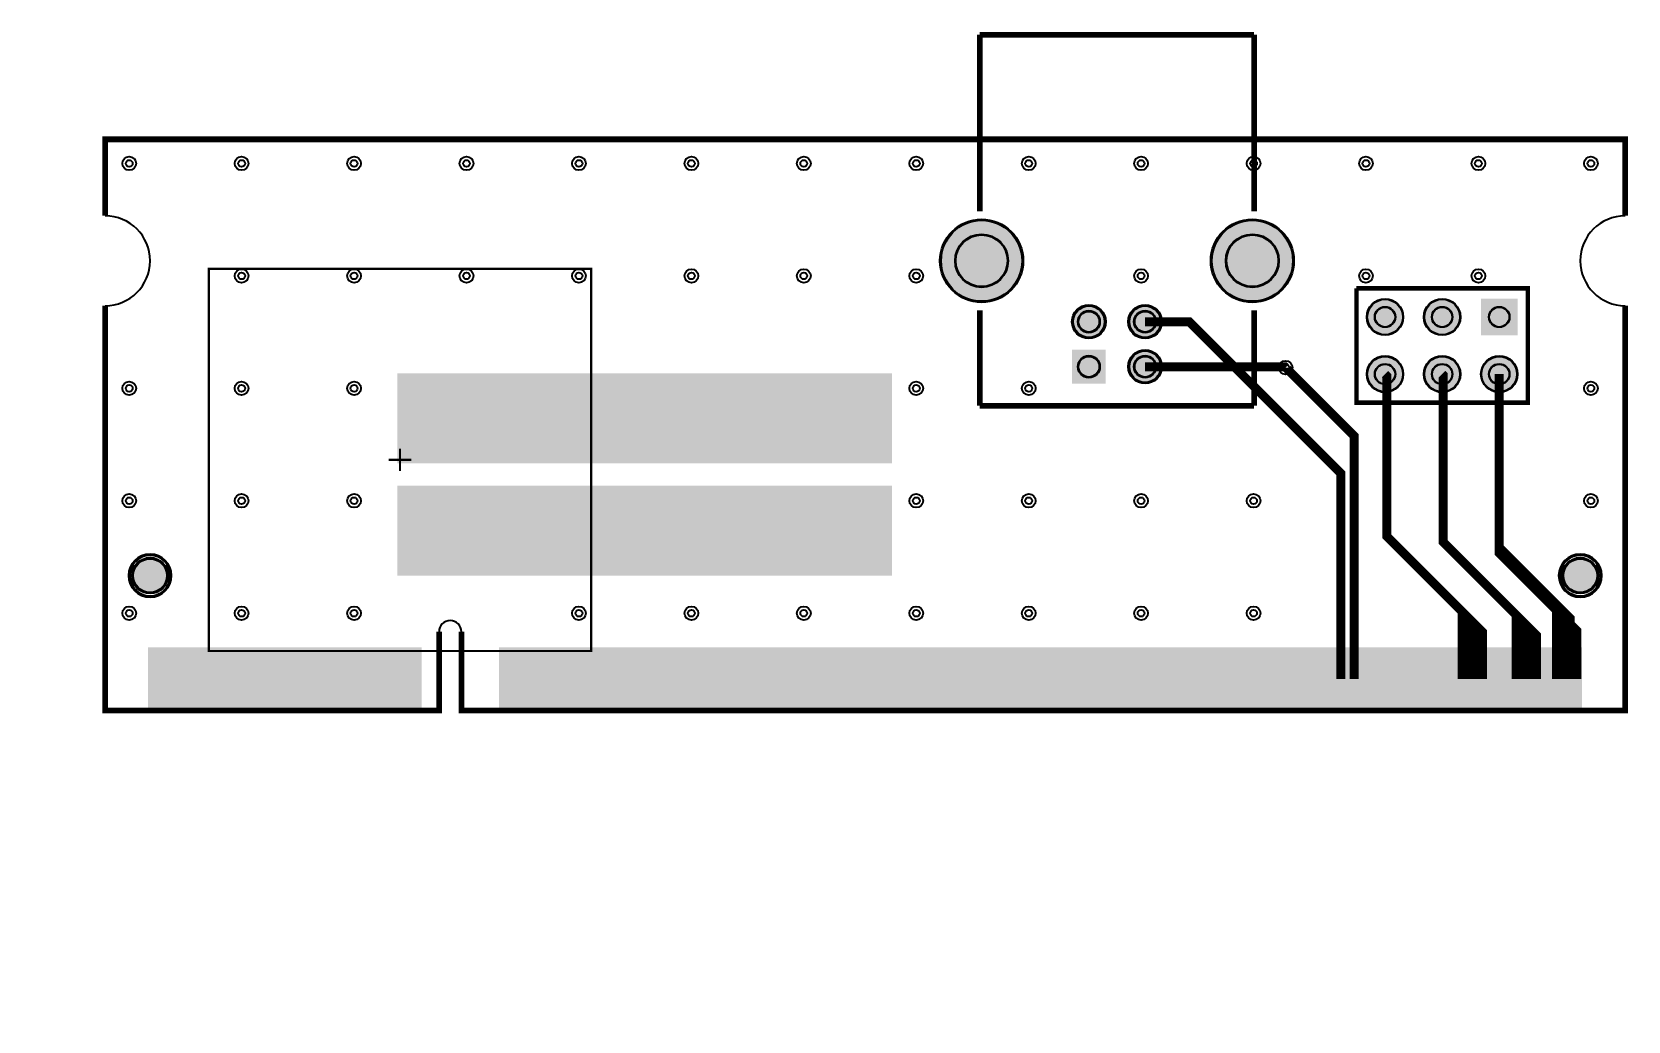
# Model space of a CAD drawing. Header units: millimetres. Extents: x -3.3 to 67.7, y -13.8 to 30.2.
import ezdxf

# ---------------------------------------------------------------- set-up
doc = ezdxf.new("R2010")
doc.units = ezdxf.units.MM
for name, color, linetype, true_color in [('BoardOutLine', 7, 'Continuous', 0xff00ff), ('BottomLayer', 7, 'Continuous', 0x0000ff), ('BottomPasteMaskLayer', 7, 'Continuous', 0x800000), ('BottomSolderMaskLayer', 7, 'Continuous', 0xaa00ff), ('Hole', 7, 'Continuous', 0x222222), ('Mechanical', 7, 'Continuous', 0xf022f0), ('Multi-Layer', 7, 'Continuous', 0xc0c0c0), ('TopLayer', 7, 'Continuous', 0xff0000), ('TopPasteMaskLayer', 7, 'Continuous', 0x808080), ('TopSilkLayer', 7, 'Continuous', 0xffcc00), ('TopSolderMaskLayer', 7, 'Continuous', 0x800080)]:
    doc.layers.add(name, color=color, linetype=linetype, true_color=true_color)

msp = doc.modelspace()

# ---------------------------------------------------------------- hatches: boundary and pattern name
at = {"layer": 'BottomLayer'}
for points in [[(2.226060452120919, 2.550444500889057), (2.6758953517907003, 2.550444500889057), (2.6758953517907003, 0.2504699009398337), (2.226060452120919, 0.2504699009398337)], [(2.8260096520193656, 2.550444500889057), (3.2760985521972543, 2.550444500889057), (3.2760985521972543, 0.2504699009398337), (2.8260096520193656, 0.2504699009398337)], [(3.425958851917585, 2.550444500889057), (3.8760477520954737, 2.550444500889057), (3.8760477520954737, 0.2504699009398337), (3.425958851917585, 0.2504699009398337)], [(4.025908051816032, 2.550444500889057), (4.4759969519939204, 2.550444500889057), (4.4759969519939204, 0.2504699009398337), (4.025908051816032, 0.2504699009398337)], [(4.626111252222472, 2.550444500889057), (5.075946151892367, 2.550444500889057), (5.075946151892367, 0.2504699009398337), (4.626111252222472, 0.2504699009398337)], [(5.226060452120919, 2.550444500889057), (5.676149352298808, 2.550444500889057), (5.676149352298808, 0.2504699009398337), (5.226060452120919, 0.2504699009398337)], [(5.826009652019366, 2.550444500889057), (6.276098552197027, 2.550444500889057), (6.276098552197027, 0.2504699009398337), (5.826009652019366, 0.2504699009398337)], [(6.425958851917812, 2.550444500889057), (6.876047752095474, 2.550444500889057), (6.876047752095474, 0.2504699009398337), (6.425958851917812, 0.2504699009398337)], [(7.025908051816032, 2.550444500889057), (7.4759969519939204, 2.550444500889057), (7.4759969519939204, 0.2504699009398337), (7.025908051816032, 0.2504699009398337)], [(7.626111252222472, 2.550444500889057), (8.075946151892367, 2.550444500889057), (8.075946151892367, 0.2504699009398337), (7.626111252222472, 0.2504699009398337)], [(8.226060452120919, 2.550444500889057), (8.676149352298808, 2.550444500889057), (8.676149352298808, 0.2504699009398337), (8.226060452120919, 0.2504699009398337)], [(8.826009652019366, 2.550444500889057), (9.276098552197027, 2.550444500889057), (9.276098552197027, 0.2504699009398337), (8.826009652019366, 0.2504699009398337)], [(9.425958851917812, 2.550444500889057), (9.876047752095474, 2.550444500889057), (9.876047752095474, 0.2504699009398337), (9.425958851917812, 0.2504699009398337)], [(10.026162052324025, 2.550444500889057), (10.47599695199392, 2.550444500889057), (10.47599695199392, 0.2504699009398337), (10.026162052324025, 0.2504699009398337)], [(10.626111252222472, 2.550444500889057), (11.075946151892367, 2.550444500889057), (11.075946151892367, 0.2504699009398337), (10.626111252222472, 0.2504699009398337)], [(11.226060452120919, 2.550444500889057), (11.676149352298808, 2.550444500889057), (11.676149352298808, 0.2504699009398337), (11.226060452120919, 0.2504699009398337)], [(11.826009652019366, 2.550444500889057), (12.276098552197254, 2.550444500889057), (12.276098552197254, 0.2504699009398337), (11.826009652019366, 0.2504699009398337)], [(12.425958851917585, 2.550444500889057), (12.876047752095474, 2.550444500889057), (12.876047752095474, 0.2504699009398337), (12.425958851917585, 0.2504699009398337)], [(13.026162052324253, 2.550444500889057), (13.47599695199392, 2.550444500889057), (13.47599695199392, 0.2504699009398337), (13.026162052324253, 0.2504699009398337)], [(13.626111252222472, 2.550444500889057), (14.075946151892367, 2.550444500889057), (14.075946151892367, 0.2504699009398337), (13.626111252222472, 0.2504699009398337)], [(17.826009652019366, 2.550444500889057), (18.276098552197027, 2.550444500889057), (18.276098552197027, 0.2504699009398337), (17.826009652019366, 0.2504699009398337)], [(18.425958851917812, 2.550444500889057), (18.876047752095474, 2.550444500889057), (18.876047752095474, 0.2504699009398337), (18.425958851917812, 0.2504699009398337)], [(19.026162052324025, 2.550444500889057), (19.47599695199392, 2.550444500889057), (19.47599695199392, 0.2504699009398337), (19.026162052324025, 0.2504699009398337)], [(19.626111252222472, 2.550444500889057), (20.075946151892367, 2.550444500889057), (20.075946151892367, 0.2504699009398337), (19.626111252222472, 0.2504699009398337)], [(20.22606045212092, 2.550444500889057), (20.676149352298808, 2.550444500889057), (20.676149352298808, 0.2504699009398337), (20.22606045212092, 0.2504699009398337)], [(20.826009652019366, 2.550444500889057), (21.276098552197254, 2.550444500889057), (21.276098552197254, 0.2504699009398337), (20.826009652019366, 0.2504699009398337)], [(21.425958851917812, 2.550444500889057), (21.876047752095474, 2.550444500889057), (21.876047752095474, 0.2504699009398337), (21.425958851917812, 0.2504699009398337)], [(22.026162052324025, 2.550444500889057), (22.47599695199392, 2.550444500889057), (22.47599695199392, 0.2504699009398337), (22.026162052324025, 0.2504699009398337)], [(22.626111252222472, 2.550444500889057), (23.075946151892367, 2.550444500889057), (23.075946151892367, 0.2504699009398337), (22.626111252222472, 0.2504699009398337)], [(23.22606045212092, 2.550444500889057), (23.67614935229858, 2.550444500889057), (23.67614935229858, 0.2504699009398337), (23.22606045212092, 0.2504699009398337)], [(23.826009652019366, 2.550444500889057), (24.276098552197027, 2.550444500889057), (24.276098552197027, 0.2504699009398337), (23.826009652019366, 0.2504699009398337)], [(24.425958851917812, 2.550444500889057), (24.876047752095474, 2.550444500889057), (24.876047752095474, 0.2504699009398337), (24.425958851917812, 0.2504699009398337)], [(25.026162052324253, 2.550444500889057), (25.47599695199392, 2.550444500889057), (25.47599695199392, 0.2504699009398337), (25.026162052324253, 0.2504699009398337)], [(25.6261112522227, 2.550444500889057), (26.075946151892367, 2.550444500889057), (26.075946151892367, 0.2504699009398337), (25.6261112522227, 0.2504699009398337)], [(26.22606045212092, 2.550444500889057), (26.676149352298808, 2.550444500889057), (26.676149352298808, 0.2504699009398337), (26.22606045212092, 0.2504699009398337)], [(26.82600965201914, 2.550444500889057), (27.276098552197254, 2.550444500889057), (27.276098552197254, 0.2504699009398337), (26.82600965201914, 0.2504699009398337)], [(27.425958851917585, 2.550444500889057), (27.876047752095474, 2.550444500889057), (27.876047752095474, 0.2504699009398337), (27.425958851917585, 0.2504699009398337)], [(28.026162052324025, 2.550444500889057), (28.47599695199392, 2.550444500889057), (28.47599695199392, 0.2504699009398337), (28.026162052324025, 0.2504699009398337)], [(28.626111252222472, 2.550444500889057), (29.07620015240036, 2.550444500889057), (29.07620015240036, 0.2504699009398337), (28.626111252222472, 0.2504699009398337)], [(29.22606045212092, 2.550444500889057), (29.676149352298808, 2.550444500889057), (29.676149352298808, 0.2504699009398337), (29.22606045212092, 0.2504699009398337)], [(29.826009652019366, 2.550444500889057), (30.276098552197254, 2.550444500889057), (30.276098552197254, 0.2504699009398337), (29.826009652019366, 0.2504699009398337)], [(30.425958851917812, 2.550444500889057), (30.876047752095474, 2.550444500889057), (30.876047752095474, 0.2504699009398337), (30.425958851917812, 0.2504699009398337)], [(31.026162052324025, 2.550444500889057), (31.47599695199392, 2.550444500889057), (31.47599695199392, 0.2504699009398337), (31.026162052324025, 0.2504699009398337)], [(31.626111252222472, 2.550444500889057), (32.07620015240013, 2.550444500889057), (32.07620015240013, 0.2504699009398337), (31.626111252222472, 0.2504699009398337)], [(32.22606045212092, 2.550444500889057), (32.67614935229858, 2.550444500889057), (32.67614935229858, 0.2504699009398337), (32.22606045212092, 0.2504699009398337)], [(32.826009652019366, 2.550444500889057), (33.27609855219703, 2.550444500889057), (33.27609855219703, 0.2504699009398337), (32.826009652019366, 0.2504699009398337)], [(33.42595885191781, 2.550444500889057), (33.876047752095474, 2.550444500889057), (33.876047752095474, 0.2504699009398337), (33.42595885191781, 0.2504699009398337)], [(34.02616205232425, 2.550444500889057), (34.47599695199392, 2.550444500889057), (34.47599695199392, 0.2504699009398337), (34.02616205232425, 0.2504699009398337)], [(34.6261112522227, 2.550444500889057), (35.07620015240036, 2.550444500889057), (35.07620015240036, 0.2504699009398337), (34.6261112522227, 0.2504699009398337)], [(35.22606045212092, 2.550444500889057), (35.67614935229881, 2.550444500889057), (35.67614935229881, 0.2504699009398337), (35.22606045212092, 0.2504699009398337)], [(35.82600965201914, 2.550444500889057), (36.276098552197254, 2.550444500889057), (36.276098552197254, 0.2504699009398337), (35.82600965201914, 0.2504699009398337)], [(36.42621285242558, 2.550444500889057), (36.876047752095474, 2.550444500889057), (36.876047752095474, 0.2504699009398337), (36.42621285242558, 0.2504699009398337)], [(37.026162052324025, 2.550444500889057), (37.47599695199392, 2.550444500889057), (37.47599695199392, 0.2504699009398337), (37.026162052324025, 0.2504699009398337)], [(37.62611125222247, 2.550444500889057), (38.07620015240036, 2.550444500889057), (38.07620015240036, 0.2504699009398337), (37.62611125222247, 0.2504699009398337)], [(38.22606045212092, 2.550444500889057), (38.67614935229881, 2.550444500889057), (38.67614935229881, 0.2504699009398337), (38.22606045212092, 0.2504699009398337)], [(38.826009652019366, 2.550444500889057), (39.276098552197254, 2.550444500889057), (39.276098552197254, 0.2504699009398337), (38.826009652019366, 0.2504699009398337)], [(39.42621285242558, 2.550444500889057), (39.876047752095474, 2.550444500889057), (39.876047752095474, 0.2504699009398337), (39.42621285242558, 0.2504699009398337)], [(40.026162052324025, 2.550444500889057), (40.47599695199392, 2.550444500889057), (40.47599695199392, 0.2504699009398337), (40.026162052324025, 0.2504699009398337)], [(40.62611125222247, 2.550444500889057), (41.07620015240013, 2.550444500889057), (41.07620015240013, 0.2504699009398337), (40.62611125222247, 0.2504699009398337)], [(41.22606045212092, 2.550444500889057), (41.67614935229858, 2.550444500889057), (41.67614935229858, 0.2504699009398337), (41.22606045212092, 0.2504699009398337)], [(41.826009652019366, 2.550444500889057), (42.27609855219703, 2.550444500889057), (42.27609855219703, 0.2504699009398337), (41.826009652019366, 0.2504699009398337)], [(42.426212852425806, 2.550444500889057), (42.876047752095474, 2.550444500889057), (42.876047752095474, 0.2504699009398337), (42.426212852425806, 0.2504699009398337)], [(43.02616205232425, 2.550444500889057), (43.47599695199392, 2.550444500889057), (43.47599695199392, 0.2504699009398337), (43.02616205232425, 0.2504699009398337)], [(43.6261112522227, 2.550444500889057), (44.07620015240036, 2.550444500889057), (44.07620015240036, 0.2504699009398337), (43.6261112522227, 0.2504699009398337)], [(44.22606045212092, 2.550444500889057), (44.67614935229881, 2.550444500889057), (44.67614935229881, 0.2504699009398337), (44.22606045212092, 0.2504699009398337)], [(44.82600965201914, 2.550444500889057), (45.276098552197254, 2.550444500889057), (45.276098552197254, 0.2504699009398337), (44.82600965201914, 0.2504699009398337)], [(45.42621285242558, 2.550444500889057), (45.876047752095474, 2.550444500889057), (45.876047752095474, 0.2504699009398337), (45.42621285242558, 0.2504699009398337)], [(46.026162052324025, 2.550444500889057), (46.47599695199392, 2.550444500889057), (46.47599695199392, 0.2504699009398337), (46.026162052324025, 0.2504699009398337)], [(46.62611125222247, 2.550444500889057), (47.07620015240036, 2.550444500889057), (47.07620015240036, 0.2504699009398337), (46.62611125222247, 0.2504699009398337)], [(47.22606045212092, 2.550444500889057), (47.67614935229881, 2.550444500889057), (47.67614935229881, 0.2504699009398337), (47.22606045212092, 0.2504699009398337)], [(47.826009652019366, 2.550444500889057), (48.276098552197254, 2.550444500889057), (48.276098552197254, 0.2504699009398337), (47.826009652019366, 0.2504699009398337)], [(48.426212852425806, 2.550444500889057), (48.876047752095474, 2.550444500889057), (48.876047752095474, 0.2504699009398337), (48.426212852425806, 0.2504699009398337)], [(49.026162052324025, 2.550444500889057), (49.47599695199392, 2.550444500889057), (49.47599695199392, 0.2504699009398337), (49.026162052324025, 0.2504699009398337)], [(49.62611125222247, 2.550444500889057), (50.07620015240013, 2.550444500889057), (50.07620015240013, 0.2504699009398337), (49.62611125222247, 0.2504699009398337)], [(50.22606045212092, 2.550444500889057), (50.67614935229858, 2.550444500889057), (50.67614935229858, 0.2504699009398337), (50.22606045212092, 0.2504699009398337)], [(50.826009652019366, 2.550444500889057), (51.27609855219703, 2.550444500889057), (51.27609855219703, 0.2504699009398337), (50.826009652019366, 0.2504699009398337)], [(51.426212852425806, 2.550444500889057), (51.876047752095474, 2.550444500889057), (51.876047752095474, 0.2504699009398337), (51.426212852425806, 0.2504699009398337)], [(52.02616205232425, 2.550444500889057), (52.47599695199392, 2.550444500889057), (52.47599695199392, 0.2504699009398337), (52.02616205232425, 0.2504699009398337)], [(52.6261112522227, 2.550444500889057), (53.07620015240036, 2.550444500889057), (53.07620015240036, 0.2504699009398337), (52.6261112522227, 0.2504699009398337)], [(53.22606045212092, 2.550444500889057), (53.67614935229881, 2.550444500889057), (53.67614935229881, 0.2504699009398337), (53.22606045212092, 0.2504699009398337)], [(53.82600965201914, 2.550444500889057), (54.276098552197254, 2.550444500889057), (54.276098552197254, 0.2504699009398337), (53.82600965201914, 0.2504699009398337)], [(54.42621285242558, 2.550444500889057), (54.876047752095474, 2.550444500889057), (54.876047752095474, 0.2504699009398337), (54.42621285242558, 0.2504699009398337)], [(55.026162052324025, 2.550444500889057), (55.476250952501914, 2.550444500889057), (55.476250952501914, 0.2504699009398337), (55.026162052324025, 0.2504699009398337)], [(55.62611125222247, 2.550444500889057), (56.07620015240036, 2.550444500889057), (56.07620015240036, 0.2504699009398337), (55.62611125222247, 0.2504699009398337)], [(56.22606045212092, 2.550444500889057), (56.67614935229881, 2.550444500889057), (56.67614935229881, 0.2504699009398337), (56.22606045212092, 0.2504699009398337)], [(56.826009652019366, 2.550444500889057), (57.276098552197254, 2.550444500889057), (57.276098552197254, 0.2504699009398337), (56.826009652019366, 0.2504699009398337)], [(57.426212852425806, 2.550444500889057), (57.876047752095474, 2.550444500889057), (57.876047752095474, 0.2504699009398337), (57.426212852425806, 0.2504699009398337)], [(58.026162052324025, 2.550444500889057), (58.476250952501914, 2.550444500889057), (58.476250952501914, 0.2504699009398337), (58.026162052324025, 0.2504699009398337)], [(58.62611125222247, 2.550444500889057), (59.07620015240013, 2.550444500889057), (59.07620015240013, 0.2504699009398337), (58.62611125222247, 0.2504699009398337)], [(59.22606045212092, 2.550444500889057), (59.67614935229858, 2.550444500889057), (59.67614935229858, 0.2504699009398337), (59.22606045212092, 0.2504699009398337)], [(59.826009652019366, 2.550444500889057), (60.27609855219703, 2.550444500889057), (60.27609855219703, 0.2504699009398337), (59.826009652019366, 0.2504699009398337)], [(60.426212852425806, 2.550444500889057), (60.876047752095474, 2.550444500889057), (60.876047752095474, 0.2504699009398337), (60.426212852425806, 0.2504699009398337)], [(61.02616205232425, 2.550444500889057), (61.476250952501914, 2.550444500889057), (61.476250952501914, 0.2504699009398337), (61.02616205232425, 0.2504699009398337)], [(61.6261112522227, 2.550444500889057), (62.07620015240036, 2.550444500889057), (62.07620015240036, 0.2504699009398337), (61.6261112522227, 0.2504699009398337)], [(62.22606045212092, 2.550444500889057), (62.67614935229881, 2.550444500889057), (62.67614935229881, 0.2504699009398337), (62.22606045212092, 0.2504699009398337)], [(62.82626365252736, 2.550444500889057), (63.276098552197254, 2.550444500889057), (63.276098552197254, 0.2504699009398337), (62.82626365252736, 0.2504699009398337)], [(63.42621285242558, 2.550444500889057), (63.876047752095474, 2.550444500889057), (63.876047752095474, 0.2504699009398337), (63.42621285242558, 0.2504699009398337)], [(64.02616205232403, 2.550444500889057), (64.47625095250191, 2.550444500889057), (64.47625095250191, 0.2504699009398337), (64.02616205232403, 0.2504699009398337)], [(64.62611125222247, 2.550444500889057), (65.07620015240036, 2.550444500889057), (65.07620015240036, 0.2504699009398337), (64.62611125222247, 0.2504699009398337)], [(65.22606045212092, 2.550444500889057), (65.67614935229881, 2.550444500889057), (65.67614935229881, 0.2504699009398337), (65.22606045212092, 0.2504699009398337)]]:
    msp.add_hatch(color=256, dxfattribs=at).paths.add_polyline_path(points)
at = {"layer": 'BottomPasteMaskLayer'}
for points in [[(2.226060452120919, 2.550444500889057), (2.6758953517907003, 2.550444500889057), (2.6758953517907003, 0.2504699009398337), (2.226060452120919, 0.2504699009398337)], [(2.8260096520193656, 2.550444500889057), (3.2760985521972543, 2.550444500889057), (3.2760985521972543, 0.2504699009398337), (2.8260096520193656, 0.2504699009398337)], [(3.425958851917585, 2.550444500889057), (3.8760477520954737, 2.550444500889057), (3.8760477520954737, 0.2504699009398337), (3.425958851917585, 0.2504699009398337)], [(4.025908051816032, 2.550444500889057), (4.4759969519939204, 2.550444500889057), (4.4759969519939204, 0.2504699009398337), (4.025908051816032, 0.2504699009398337)], [(4.626111252222472, 2.550444500889057), (5.075946151892367, 2.550444500889057), (5.075946151892367, 0.2504699009398337), (4.626111252222472, 0.2504699009398337)], [(5.226060452120919, 2.550444500889057), (5.676149352298808, 2.550444500889057), (5.676149352298808, 0.2504699009398337), (5.226060452120919, 0.2504699009398337)], [(5.826009652019366, 2.550444500889057), (6.276098552197027, 2.550444500889057), (6.276098552197027, 0.2504699009398337), (5.826009652019366, 0.2504699009398337)], [(6.425958851917812, 2.550444500889057), (6.876047752095474, 2.550444500889057), (6.876047752095474, 0.2504699009398337), (6.425958851917812, 0.2504699009398337)], [(7.025908051816032, 2.550444500889057), (7.4759969519939204, 2.550444500889057), (7.4759969519939204, 0.2504699009398337), (7.025908051816032, 0.2504699009398337)], [(7.626111252222472, 2.550444500889057), (8.075946151892367, 2.550444500889057), (8.075946151892367, 0.2504699009398337), (7.626111252222472, 0.2504699009398337)], [(8.226060452120919, 2.550444500889057), (8.676149352298808, 2.550444500889057), (8.676149352298808, 0.2504699009398337), (8.226060452120919, 0.2504699009398337)], [(8.826009652019366, 2.550444500889057), (9.276098552197027, 2.550444500889057), (9.276098552197027, 0.2504699009398337), (8.826009652019366, 0.2504699009398337)], [(9.425958851917812, 2.550444500889057), (9.876047752095474, 2.550444500889057), (9.876047752095474, 0.2504699009398337), (9.425958851917812, 0.2504699009398337)], [(10.026162052324025, 2.550444500889057), (10.47599695199392, 2.550444500889057), (10.47599695199392, 0.2504699009398337), (10.026162052324025, 0.2504699009398337)], [(10.626111252222472, 2.550444500889057), (11.075946151892367, 2.550444500889057), (11.075946151892367, 0.2504699009398337), (10.626111252222472, 0.2504699009398337)], [(11.226060452120919, 2.550444500889057), (11.676149352298808, 2.550444500889057), (11.676149352298808, 0.2504699009398337), (11.226060452120919, 0.2504699009398337)], [(11.826009652019366, 2.550444500889057), (12.276098552197254, 2.550444500889057), (12.276098552197254, 0.2504699009398337), (11.826009652019366, 0.2504699009398337)], [(12.425958851917585, 2.550444500889057), (12.876047752095474, 2.550444500889057), (12.876047752095474, 0.2504699009398337), (12.425958851917585, 0.2504699009398337)], [(13.026162052324253, 2.550444500889057), (13.47599695199392, 2.550444500889057), (13.47599695199392, 0.2504699009398337), (13.026162052324253, 0.2504699009398337)], [(13.626111252222472, 2.550444500889057), (14.075946151892367, 2.550444500889057), (14.075946151892367, 0.2504699009398337), (13.626111252222472, 0.2504699009398337)], [(17.826009652019366, 2.550444500889057), (18.276098552197027, 2.550444500889057), (18.276098552197027, 0.2504699009398337), (17.826009652019366, 0.2504699009398337)], [(18.425958851917812, 2.550444500889057), (18.876047752095474, 2.550444500889057), (18.876047752095474, 0.2504699009398337), (18.425958851917812, 0.2504699009398337)], [(19.026162052324025, 2.550444500889057), (19.47599695199392, 2.550444500889057), (19.47599695199392, 0.2504699009398337), (19.026162052324025, 0.2504699009398337)], [(19.626111252222472, 2.550444500889057), (20.075946151892367, 2.550444500889057), (20.075946151892367, 0.2504699009398337), (19.626111252222472, 0.2504699009398337)], [(20.22606045212092, 2.550444500889057), (20.676149352298808, 2.550444500889057), (20.676149352298808, 0.2504699009398337), (20.22606045212092, 0.2504699009398337)], [(20.826009652019366, 2.550444500889057), (21.276098552197254, 2.550444500889057), (21.276098552197254, 0.2504699009398337), (20.826009652019366, 0.2504699009398337)], [(21.425958851917812, 2.550444500889057), (21.876047752095474, 2.550444500889057), (21.876047752095474, 0.2504699009398337), (21.425958851917812, 0.2504699009398337)], [(22.026162052324025, 2.550444500889057), (22.47599695199392, 2.550444500889057), (22.47599695199392, 0.2504699009398337), (22.026162052324025, 0.2504699009398337)], [(22.626111252222472, 2.550444500889057), (23.075946151892367, 2.550444500889057), (23.075946151892367, 0.2504699009398337), (22.626111252222472, 0.2504699009398337)], [(23.22606045212092, 2.550444500889057), (23.67614935229858, 2.550444500889057), (23.67614935229858, 0.2504699009398337), (23.22606045212092, 0.2504699009398337)], [(23.826009652019366, 2.550444500889057), (24.276098552197027, 2.550444500889057), (24.276098552197027, 0.2504699009398337), (23.826009652019366, 0.2504699009398337)], [(24.425958851917812, 2.550444500889057), (24.876047752095474, 2.550444500889057), (24.876047752095474, 0.2504699009398337), (24.425958851917812, 0.2504699009398337)], [(25.026162052324253, 2.550444500889057), (25.47599695199392, 2.550444500889057), (25.47599695199392, 0.2504699009398337), (25.026162052324253, 0.2504699009398337)], [(25.6261112522227, 2.550444500889057), (26.075946151892367, 2.550444500889057), (26.075946151892367, 0.2504699009398337), (25.6261112522227, 0.2504699009398337)], [(26.22606045212092, 2.550444500889057), (26.676149352298808, 2.550444500889057), (26.676149352298808, 0.2504699009398337), (26.22606045212092, 0.2504699009398337)], [(26.82600965201914, 2.550444500889057), (27.276098552197254, 2.550444500889057), (27.276098552197254, 0.2504699009398337), (26.82600965201914, 0.2504699009398337)], [(27.425958851917585, 2.550444500889057), (27.876047752095474, 2.550444500889057), (27.876047752095474, 0.2504699009398337), (27.425958851917585, 0.2504699009398337)], [(28.026162052324025, 2.550444500889057), (28.47599695199392, 2.550444500889057), (28.47599695199392, 0.2504699009398337), (28.026162052324025, 0.2504699009398337)], [(28.626111252222472, 2.550444500889057), (29.07620015240036, 2.550444500889057), (29.07620015240036, 0.2504699009398337), (28.626111252222472, 0.2504699009398337)], [(29.22606045212092, 2.550444500889057), (29.676149352298808, 2.550444500889057), (29.676149352298808, 0.2504699009398337), (29.22606045212092, 0.2504699009398337)], [(29.826009652019366, 2.550444500889057), (30.276098552197254, 2.550444500889057), (30.276098552197254, 0.2504699009398337), (29.826009652019366, 0.2504699009398337)], [(30.425958851917812, 2.550444500889057), (30.876047752095474, 2.550444500889057), (30.876047752095474, 0.2504699009398337), (30.425958851917812, 0.2504699009398337)], [(31.026162052324025, 2.550444500889057), (31.47599695199392, 2.550444500889057), (31.47599695199392, 0.2504699009398337), (31.026162052324025, 0.2504699009398337)], [(31.626111252222472, 2.550444500889057), (32.07620015240013, 2.550444500889057), (32.07620015240013, 0.2504699009398337), (31.626111252222472, 0.2504699009398337)], [(32.22606045212092, 2.550444500889057), (32.67614935229858, 2.550444500889057), (32.67614935229858, 0.2504699009398337), (32.22606045212092, 0.2504699009398337)], [(32.826009652019366, 2.550444500889057), (33.27609855219703, 2.550444500889057), (33.27609855219703, 0.2504699009398337), (32.826009652019366, 0.2504699009398337)], [(33.42595885191781, 2.550444500889057), (33.876047752095474, 2.550444500889057), (33.876047752095474, 0.2504699009398337), (33.42595885191781, 0.2504699009398337)], [(34.02616205232425, 2.550444500889057), (34.47599695199392, 2.550444500889057), (34.47599695199392, 0.2504699009398337), (34.02616205232425, 0.2504699009398337)], [(34.6261112522227, 2.550444500889057), (35.07620015240036, 2.550444500889057), (35.07620015240036, 0.2504699009398337), (34.6261112522227, 0.2504699009398337)], [(35.22606045212092, 2.550444500889057), (35.67614935229881, 2.550444500889057), (35.67614935229881, 0.2504699009398337), (35.22606045212092, 0.2504699009398337)], [(35.82600965201914, 2.550444500889057), (36.276098552197254, 2.550444500889057), (36.276098552197254, 0.2504699009398337), (35.82600965201914, 0.2504699009398337)], [(36.42621285242558, 2.550444500889057), (36.876047752095474, 2.550444500889057), (36.876047752095474, 0.2504699009398337), (36.42621285242558, 0.2504699009398337)], [(37.026162052324025, 2.550444500889057), (37.47599695199392, 2.550444500889057), (37.47599695199392, 0.2504699009398337), (37.026162052324025, 0.2504699009398337)], [(37.62611125222247, 2.550444500889057), (38.07620015240036, 2.550444500889057), (38.07620015240036, 0.2504699009398337), (37.62611125222247, 0.2504699009398337)], [(38.22606045212092, 2.550444500889057), (38.67614935229881, 2.550444500889057), (38.67614935229881, 0.2504699009398337), (38.22606045212092, 0.2504699009398337)], [(38.826009652019366, 2.550444500889057), (39.276098552197254, 2.550444500889057), (39.276098552197254, 0.2504699009398337), (38.826009652019366, 0.2504699009398337)], [(39.42621285242558, 2.550444500889057), (39.876047752095474, 2.550444500889057), (39.876047752095474, 0.2504699009398337), (39.42621285242558, 0.2504699009398337)], [(40.026162052324025, 2.550444500889057), (40.47599695199392, 2.550444500889057), (40.47599695199392, 0.2504699009398337), (40.026162052324025, 0.2504699009398337)], [(40.62611125222247, 2.550444500889057), (41.07620015240013, 2.550444500889057), (41.07620015240013, 0.2504699009398337), (40.62611125222247, 0.2504699009398337)], [(41.22606045212092, 2.550444500889057), (41.67614935229858, 2.550444500889057), (41.67614935229858, 0.2504699009398337), (41.22606045212092, 0.2504699009398337)], [(41.826009652019366, 2.550444500889057), (42.27609855219703, 2.550444500889057), (42.27609855219703, 0.2504699009398337), (41.826009652019366, 0.2504699009398337)], [(42.426212852425806, 2.550444500889057), (42.876047752095474, 2.550444500889057), (42.876047752095474, 0.2504699009398337), (42.426212852425806, 0.2504699009398337)], [(43.02616205232425, 2.550444500889057), (43.47599695199392, 2.550444500889057), (43.47599695199392, 0.2504699009398337), (43.02616205232425, 0.2504699009398337)], [(43.6261112522227, 2.550444500889057), (44.07620015240036, 2.550444500889057), (44.07620015240036, 0.2504699009398337), (43.6261112522227, 0.2504699009398337)], [(44.22606045212092, 2.550444500889057), (44.67614935229881, 2.550444500889057), (44.67614935229881, 0.2504699009398337), (44.22606045212092, 0.2504699009398337)], [(44.82600965201914, 2.550444500889057), (45.276098552197254, 2.550444500889057), (45.276098552197254, 0.2504699009398337), (44.82600965201914, 0.2504699009398337)], [(45.42621285242558, 2.550444500889057), (45.876047752095474, 2.550444500889057), (45.876047752095474, 0.2504699009398337), (45.42621285242558, 0.2504699009398337)], [(46.026162052324025, 2.550444500889057), (46.47599695199392, 2.550444500889057), (46.47599695199392, 0.2504699009398337), (46.026162052324025, 0.2504699009398337)], [(46.62611125222247, 2.550444500889057), (47.07620015240036, 2.550444500889057), (47.07620015240036, 0.2504699009398337), (46.62611125222247, 0.2504699009398337)], [(47.22606045212092, 2.550444500889057), (47.67614935229881, 2.550444500889057), (47.67614935229881, 0.2504699009398337), (47.22606045212092, 0.2504699009398337)], [(47.826009652019366, 2.550444500889057), (48.276098552197254, 2.550444500889057), (48.276098552197254, 0.2504699009398337), (47.826009652019366, 0.2504699009398337)], [(48.426212852425806, 2.550444500889057), (48.876047752095474, 2.550444500889057), (48.876047752095474, 0.2504699009398337), (48.426212852425806, 0.2504699009398337)], [(49.026162052324025, 2.550444500889057), (49.47599695199392, 2.550444500889057), (49.47599695199392, 0.2504699009398337), (49.026162052324025, 0.2504699009398337)], [(49.62611125222247, 2.550444500889057), (50.07620015240013, 2.550444500889057), (50.07620015240013, 0.2504699009398337), (49.62611125222247, 0.2504699009398337)], [(50.22606045212092, 2.550444500889057), (50.67614935229858, 2.550444500889057), (50.67614935229858, 0.2504699009398337), (50.22606045212092, 0.2504699009398337)], [(50.826009652019366, 2.550444500889057), (51.27609855219703, 2.550444500889057), (51.27609855219703, 0.2504699009398337), (50.826009652019366, 0.2504699009398337)], [(51.426212852425806, 2.550444500889057), (51.876047752095474, 2.550444500889057), (51.876047752095474, 0.2504699009398337), (51.426212852425806, 0.2504699009398337)], [(52.02616205232425, 2.550444500889057), (52.47599695199392, 2.550444500889057), (52.47599695199392, 0.2504699009398337), (52.02616205232425, 0.2504699009398337)], [(52.6261112522227, 2.550444500889057), (53.07620015240036, 2.550444500889057), (53.07620015240036, 0.2504699009398337), (52.6261112522227, 0.2504699009398337)], [(53.22606045212092, 2.550444500889057), (53.67614935229881, 2.550444500889057), (53.67614935229881, 0.2504699009398337), (53.22606045212092, 0.2504699009398337)], [(53.82600965201914, 2.550444500889057), (54.276098552197254, 2.550444500889057), (54.276098552197254, 0.2504699009398337), (53.82600965201914, 0.2504699009398337)], [(54.42621285242558, 2.550444500889057), (54.876047752095474, 2.550444500889057), (54.876047752095474, 0.2504699009398337), (54.42621285242558, 0.2504699009398337)], [(55.026162052324025, 2.550444500889057), (55.476250952501914, 2.550444500889057), (55.476250952501914, 0.2504699009398337), (55.026162052324025, 0.2504699009398337)], [(55.62611125222247, 2.550444500889057), (56.07620015240036, 2.550444500889057), (56.07620015240036, 0.2504699009398337), (55.62611125222247, 0.2504699009398337)], [(56.22606045212092, 2.550444500889057), (56.67614935229881, 2.550444500889057), (56.67614935229881, 0.2504699009398337), (56.22606045212092, 0.2504699009398337)], [(56.826009652019366, 2.550444500889057), (57.276098552197254, 2.550444500889057), (57.276098552197254, 0.2504699009398337), (56.826009652019366, 0.2504699009398337)], [(57.426212852425806, 2.550444500889057), (57.876047752095474, 2.550444500889057), (57.876047752095474, 0.2504699009398337), (57.426212852425806, 0.2504699009398337)], [(58.026162052324025, 2.550444500889057), (58.476250952501914, 2.550444500889057), (58.476250952501914, 0.2504699009398337), (58.026162052324025, 0.2504699009398337)], [(58.62611125222247, 2.550444500889057), (59.07620015240013, 2.550444500889057), (59.07620015240013, 0.2504699009398337), (58.62611125222247, 0.2504699009398337)], [(59.22606045212092, 2.550444500889057), (59.67614935229858, 2.550444500889057), (59.67614935229858, 0.2504699009398337), (59.22606045212092, 0.2504699009398337)], [(59.826009652019366, 2.550444500889057), (60.27609855219703, 2.550444500889057), (60.27609855219703, 0.2504699009398337), (59.826009652019366, 0.2504699009398337)], [(60.426212852425806, 2.550444500889057), (60.876047752095474, 2.550444500889057), (60.876047752095474, 0.2504699009398337), (60.426212852425806, 0.2504699009398337)], [(61.02616205232425, 2.550444500889057), (61.476250952501914, 2.550444500889057), (61.476250952501914, 0.2504699009398337), (61.02616205232425, 0.2504699009398337)], [(61.6261112522227, 2.550444500889057), (62.07620015240036, 2.550444500889057), (62.07620015240036, 0.2504699009398337), (61.6261112522227, 0.2504699009398337)], [(62.22606045212092, 2.550444500889057), (62.67614935229881, 2.550444500889057), (62.67614935229881, 0.2504699009398337), (62.22606045212092, 0.2504699009398337)], [(62.82626365252736, 2.550444500889057), (63.276098552197254, 2.550444500889057), (63.276098552197254, 0.2504699009398337), (62.82626365252736, 0.2504699009398337)], [(63.42621285242558, 2.550444500889057), (63.876047752095474, 2.550444500889057), (63.876047752095474, 0.2504699009398337), (63.42621285242558, 0.2504699009398337)], [(64.02616205232403, 2.550444500889057), (64.47625095250191, 2.550444500889057), (64.47625095250191, 0.2504699009398337), (64.02616205232403, 0.2504699009398337)], [(64.62611125222247, 2.550444500889057), (65.07620015240036, 2.550444500889057), (65.07620015240036, 0.2504699009398337), (64.62611125222247, 0.2504699009398337)], [(65.22606045212092, 2.550444500889057), (65.67614935229881, 2.550444500889057), (65.67614935229881, 0.2504699009398337), (65.22606045212092, 0.2504699009398337)]]:
    msp.add_hatch(color=256, dxfattribs=at).paths.add_polyline_path(points)
at = {"layer": 'BottomSolderMaskLayer'}
for points in [[(37.12913385826762, 20, 1), (40.83073406146802, 20, 1)], [(49.16926593853198, 20, 1), (52.87086614173238, 20, 1)], [(42.99926339852679, 17.29006858013713, 1), (44.500863601727204, 17.29006858013713, 1)], [(45.499136398272796, 17.29006858013713, 1), (47.00073660147321, 17.29006858013713, 1)], [(56.107188214376485, 17.499872999746003, 1), (57.732791465582984, 17.499872999746003, 1)], [(58.64719329438662, 17.499872999746003, 1), (60.27279654559312, 17.499872999746003, 1)], [(62.81280162560347, 16.687202471179262), (61.18719837439653, 16.687202471179262), (61.18719837439653, 18.312805722385633), (62.81280162560347, 18.312805722385633)], [(44.50078187160966, 14.53937745202677), (42.99918166840939, 14.53937745202677), (42.99918166840939, 16.040977655227266), (44.50078187160966, 16.040977655227266)], [(45.499136398272796, 15.290068580137245, 1), (47.00073660147321, 15.290068580137245, 1)], [(56.107188214376485, 14.95986791973587, 1), (57.732791465582984, 14.95986791973587, 1)], [(58.64719329438662, 14.95986791973587, 1), (60.27279654559312, 14.95986791973587, 1)], [(61.18719837439675, 14.95986791973587, 1), (62.81280162560325, 14.95986791973587, 1)], [(1.1991363982727967, 6, 1), (2.8008636017272033, 6, 1)], [(64.80086360172743, 6, 1), (66.40259080518183, 6, 1)], [(2.2160743471127944, 2.8101270518568526), (2.6857804737144306, 2.8101270518568526), (2.6857804737144306, -0.009029173363046539), (2.2160743471127944, -0.009029173363046539)], [(2.816045987696725, 2.8101270518568526), (3.2860173351489266, 2.8101270518568526), (3.2860173351489266, -0.009029173363046539), (2.816045987696725, -0.009029173363046539)], [(3.416017628280315, 2.8101270518568526), (3.8859889757327437, 2.8101270518568526), (3.8859889757327437, -0.009029173363046539), (3.416017628280315, -0.009029173363046539)], [(4.015989268864132, 2.8101270518568526), (4.485960616316561, 2.8101270518568526), (4.485960616316561, -0.009029173363046539), (4.015989268864132, -0.009029173363046539)], [(4.616226130298855, 2.8101270518568526), (5.085932256900378, 2.8101270518568526), (5.085932256900378, -0.009029173363046539), (4.616226130298855, -0.009029173363046539)], [(5.216085567455366, 2.8101270518568526), (5.686056914908022, 2.8101270518568526), (5.686056914908022, -0.009029173363046539), (5.216085567455366, -0.009029173363046539)], [(5.81605720803941, 2.8101270518568526), (6.286028555491612, 2.8101270518568526), (6.286028555491612, -0.009029173363046539), (5.81605720803941, -0.009029173363046539)], [(6.4160288486232275, 2.8101270518568526), (6.886000196075429, 2.8101270518568526), (6.886000196075429, -0.009029173363046539), (6.4160288486232275, -0.009029173363046539)], [(7.016000489207045, 2.8101270518568526), (7.485971836659473, 2.8101270518568526), (7.485971836659473, -0.009029173363046539), (7.016000489207045, -0.009029173363046539)], [(7.616125147214461, 2.8101270518568526), (8.085831273816211, 2.8101270518568526), (8.085831273816211, -0.009029173363046539), (7.616125147214461, -0.009029173363046539)], [(8.216096787798278, 2.8101270518568526), (8.68606813525048, 2.8101270518568526), (8.68606813525048, -0.009029173363046539), (8.216096787798278, -0.009029173363046539)], [(8.816068428382096, 2.8101270518568526), (9.286039775834297, 2.8101270518568526), (9.286039775834297, -0.009029173363046539), (8.816068428382096, -0.009029173363046539)], [(9.416040068965913, 2.8101270518568526), (9.886011416418114, 2.8101270518568526), (9.886011416418114, -0.009029173363046539), (9.416040068965913, -0.009029173363046539)], [(10.016276930400409, 2.8101270518568526), (10.485983057002159, 2.8101270518568526), (10.485983057002159, -0.009029173363046539), (10.016276930400409, -0.009029173363046539)], [(10.616136367557147, 2.8101270518568526), (11.085842494158896, 2.8101270518568526), (11.085842494158896, -0.009029173363046539), (10.616136367557147, -0.009029173363046539)], [(11.216108008140964, 2.8101270518568526), (11.686079355593392, 2.8101270518568526), (11.686079355593392, -0.009029173363046539), (11.216108008140964, -0.009029173363046539)], [(11.81607964872478, 2.8101270518568526), (12.28605099617721, 2.8101270518568526), (12.28605099617721, -0.009029173363046539), (11.81607964872478, -0.009029173363046539)], [(12.416051289308598, 2.8101270518568526), (12.886022636761027, 2.8101270518568526), (12.886022636761027, -0.009029173363046539), (12.416051289308598, -0.009029173363046539)], [(13.016175947316015, 2.8101270518568526), (13.485882073917765, 2.8101270518568526), (13.485882073917765, -0.009029173363046539), (13.016175947316015, -0.009029173363046539)], [(13.616147587899832, 2.8101270518568526), (14.085853714501582, 2.8101270518568526), (14.085853714501582, -0.009029173363046539), (13.616147587899832, -0.009029173363046539)], [(17.81610208941015, 2.8101270518568526), (18.28607343686258, 2.8101270518568526), (18.28607343686258, -0.009029173363046539), (17.81610208941015, -0.009029173363046539)], [(18.41596152656689, 2.8101270518568526), (18.885932874019318, 2.8101270518568526), (18.885932874019318, -0.009029173363046539), (18.41596152656689, -0.009029173363046539)], [(19.016198388001385, 2.8101270518568526), (19.485904514602908, 2.8101270518568526), (19.485904514602908, -0.009029173363046539), (19.016198388001385, -0.009029173363046539)], [(19.616170028585202, 2.8101270518568526), (20.085876155186725, 2.8101270518568526), (20.085876155186725, -0.009029173363046539), (19.616170028585202, -0.009029173363046539)], [(20.21614166916902, 2.8101270518568526), (20.686113016621448, 2.8101270518568526), (20.686113016621448, -0.009029173363046539), (20.21614166916902, -0.009029173363046539)], [(20.816113309752836, 2.8101270518568526), (21.286084657205265, 2.8101270518568526), (21.286084657205265, -0.009029173363046539), (20.816113309752836, -0.009029173363046539)], [(21.4159727469098, 2.8101270518568526), (21.885944094362003, 2.8101270518568526), (21.885944094362003, -0.009029173363046539), (21.4159727469098, -0.009029173363046539)], [(22.01620960834407, 2.8101270518568526), (22.48591573494582, 2.8101270518568526), (22.48591573494582, -0.009029173363046539), (22.01620960834407, -0.009029173363046539)], [(22.61618124892766, 2.8101270518568526), (23.085887375529637, 2.8101270518568526), (23.085887375529637, -0.009029173363046539), (22.61618124892766, -0.009029173363046539)], [(23.216152889511704, 2.8101270518568526), (23.686124236964133, 2.8101270518568526), (23.686124236964133, -0.009029173363046539), (23.216152889511704, -0.009029173363046539)], [(23.816012326668442, 2.8101270518568526), (24.28598367412087, 2.8101270518568526), (24.28598367412087, -0.009029173363046539), (23.816012326668442, -0.009029173363046539)], [(24.41598396725226, 2.8101270518568526), (24.88595531470446, 2.8101270518568526), (24.88595531470446, -0.009029173363046539), (24.41598396725226, -0.009029173363046539)], [(25.016220828686983, 2.8101270518568526), (25.485926955288505, 2.8101270518568526), (25.485926955288505, -0.009029173363046539), (25.016220828686983, -0.009029173363046539)], [(25.6161924692708, 2.8101270518568526), (26.085898595872322, 2.8101270518568526), (26.085898595872322, -0.009029173363046539), (25.6161924692708, -0.009029173363046539)], [(26.216164109854617, 2.8101270518568526), (26.68613545730682, 2.8101270518568526), (26.68613545730682, -0.009029173363046539), (26.216164109854617, -0.009029173363046539)], [(26.816023547011127, 2.8101270518568526), (27.285994894463784, 2.8101270518568526), (27.285994894463784, -0.009029173363046539), (26.816023547011127, -0.009029173363046539)], [(27.415995187594945, 2.8101270518568526), (27.885966535047373, 2.8101270518568526), (27.885966535047373, -0.009029173363046539), (27.415995187594945, -0.009029173363046539)], [(28.01623204902944, 2.8101270518568526), (28.48593817563119, 2.8101270518568526), (28.48593817563119, -0.009029173363046539), (28.01623204902944, -0.009029173363046539)], [(28.616203689613485, 2.8101270518568526), (29.086175037065686, 2.8101270518568526), (29.086175037065686, -0.009029173363046539), (28.616203689613485, -0.009029173363046539)], [(29.216063126770223, 2.8101270518568526), (29.686034474222424, 2.8101270518568526), (29.686034474222424, -0.009029173363046539), (29.216063126770223, -0.009029173363046539)], [(29.816034767353813, 2.8101270518568526), (30.28600611480624, 2.8101270518568526), (30.28600611480624, -0.009029173363046539), (29.816034767353813, -0.009029173363046539)], [(30.41600640793763, 2.8101270518568526), (30.885977755390286, 2.8101270518568526), (30.885977755390286, -0.009029173363046539), (30.41600640793763, -0.009029173363046539)], [(31.016243269372126, 2.8101270518568526), (31.485949395974103, 2.8101270518568526), (31.485949395974103, -0.009029173363046539), (31.016243269372126, -0.009029173363046539)], [(31.616214909955943, 2.8101270518568526), (32.08618625740837, 2.8101270518568526), (32.08618625740837, -0.009029173363046539), (31.616214909955943, -0.009029173363046539)], [(32.21607434711291, 2.8101270518568526), (32.68604569456511, 2.8101270518568526), (32.68604569456511, -0.009029173363046539), (32.21607434711291, -0.009029173363046539)], [(32.816045987696725, 2.8101270518568526), (33.28601733514893, 2.8101270518568526), (33.28601733514893, -0.009029173363046539), (32.816045987696725, -0.009029173363046539)], [(33.41601762828054, 2.8101270518568526), (33.885988975732744, 2.8101270518568526), (33.885988975732744, -0.009029173363046539), (33.41601762828054, -0.009029173363046539)], [(34.01625448971504, 2.8101270518568526), (34.48596061631656, 2.8101270518568526), (34.48596061631656, -0.009029173363046539), (34.01625448971504, -0.009029173363046539)], [(34.616113926871776, 2.8101270518568526), (35.08608527432398, 2.8101270518568526), (35.08608527432398, -0.009029173363046539), (34.616113926871776, -0.009029173363046539)], [(35.21608556745559, 2.8101270518568526), (35.686056914907795, 2.8101270518568526), (35.686056914907795, -0.009029173363046539), (35.21608556745559, -0.009029173363046539)], [(35.81605720803918, 2.8101270518568526), (36.28602855549184, 2.8101270518568526), (36.28602855549184, -0.009029173363046539), (35.81605720803918, -0.009029173363046539)], [(36.416294069473906, 2.8101270518568526), (36.88600019607543, 2.8101270518568526), (36.88600019607543, -0.009029173363046539), (36.416294069473906, -0.009029173363046539)], [(37.01626571005772, 2.8101270518568526), (37.485971836659246, 2.8101270518568526), (37.485971836659246, -0.009029173363046539), (37.01626571005772, -0.009029173363046539)], [(37.61612514721446, 2.8101270518568526), (38.08609649466689, 2.8101270518568526), (38.08609649466689, -0.009029173363046539), (37.61612514721446, -0.009029173363046539)], [(38.21609678779828, 2.8101270518568526), (38.68606813525071, 2.8101270518568526), (38.68606813525071, -0.009029173363046539), (38.21609678779828, -0.009029173363046539)], [(38.816068428382096, 2.8101270518568526), (39.286039775834524, 2.8101270518568526), (39.286039775834524, -0.009029173363046539), (38.816068428382096, -0.009029173363046539)], [(39.41630528981659, 2.8101270518568526), (39.886011416418114, 2.8101270518568526), (39.886011416418114, -0.009029173363046539), (39.41630528981659, -0.009029173363046539)], [(40.01627693040041, 2.8101270518568526), (40.48598305700193, 2.8101270518568526), (40.48598305700193, -0.009029173363046539), (40.01627693040041, -0.009029173363046539)], [(40.61613636755692, 2.8101270518568526), (41.08610771500935, 2.8101270518568526), (41.08610771500935, -0.009029173363046539), (40.61613636755692, -0.009029173363046539)], [(41.216108008140736, 2.8101270518568526), (41.686079355593165, 2.8101270518568526), (41.686079355593165, -0.009029173363046539), (41.216108008140736, -0.009029173363046539)], [(41.81607964872455, 2.8101270518568526), (42.28605099617721, 2.8101270518568526), (42.28605099617721, -0.009029173363046539), (41.81607964872455, -0.009029173363046539)], [(42.41631651015928, 2.8101270518568526), (42.88602263676103, 2.8101270518568526), (42.88602263676103, -0.009029173363046539), (42.41631651015928, -0.009029173363046539)], [(43.01617594731624, 2.8101270518568526), (43.48588207391754, 2.8101270518568526), (43.48588207391754, -0.009029173363046539), (43.01617594731624, -0.009029173363046539)], [(43.61614758790006, 2.8101270518568526), (44.08611893535226, 2.8101270518568526), (44.08611893535226, -0.009029173363046539), (43.61614758790006, -0.009029173363046539)], [(44.216119228483876, 2.8101270518568526), (44.68609057593608, 2.8101270518568526), (44.68609057593608, -0.009029173363046539), (44.216119228483876, -0.009029173363046539)], [(44.81609086906724, 2.8101270518568526), (45.286062216519895, 2.8101270518568526), (45.286062216519895, -0.009029173363046539), (44.81609086906724, -0.009029173363046539)], [(45.41632773050196, 2.8101270518568526), (45.886033857103484, 2.8101270518568526), (45.886033857103484, -0.009029173363046539), (45.41632773050196, -0.009029173363046539)], [(46.0161871676587, 2.8101270518568526), (46.48589329426022, 2.8101270518568526), (46.48589329426022, -0.009029173363046539), (46.0161871676587, -0.009029173363046539)], [(46.61615880824252, 2.8101270518568526), (47.086130155694946, 2.8101270518568526), (47.086130155694946, -0.009029173363046539), (46.61615880824252, -0.009029173363046539)], [(47.216130448826334, 2.8101270518568526), (47.68610179627876, 2.8101270518568526), (47.68610179627876, -0.009029173363046539), (47.216130448826334, -0.009029173363046539)], [(47.81610208941038, 2.8101270518568526), (48.28607343686258, 2.8101270518568526), (48.28607343686258, -0.009029173363046539), (47.81610208941038, -0.009029173363046539)], [(48.416226747417795, 2.8101270518568526), (48.88593287401932, 2.8101270518568526), (48.88593287401932, -0.009029173363046539), (48.416226747417795, -0.009029173363046539)], [(49.016198388001385, 2.8101270518568526), (49.485904514603135, 2.8101270518568526), (49.485904514603135, -0.009029173363046539), (49.016198388001385, -0.009029173363046539)], [(49.6161700285852, 2.8101270518568526), (50.0861413760374, 2.8101270518568526), (50.0861413760374, -0.009029173363046539), (49.6161700285852, -0.009029173363046539)], [(50.21614166916902, 2.8101270518568526), (50.68611301662122, 2.8101270518568526), (50.68611301662122, -0.009029173363046539), (50.21614166916902, -0.009029173363046539)], [(50.816113309752836, 2.8101270518568526), (51.28608465720504, 2.8101270518568526), (51.28608465720504, -0.009029173363046539), (50.816113309752836, -0.009029173363046539)], [(51.41623796776025, 2.8101270518568526), (51.885944094362, 2.8101270518568526), (51.885944094362, -0.009029173363046539), (51.41623796776025, -0.009029173363046539)], [(52.01620960834407, 2.8101270518568526), (52.48591573494582, 2.8101270518568526), (52.48591573494582, -0.009029173363046539), (52.01620960834407, -0.009029173363046539)], [(52.616181248928115, 2.8101270518568526), (53.08615259638054, 2.8101270518568526), (53.08615259638054, -0.009029173363046539), (52.616181248928115, -0.009029173363046539)], [(53.21615288951193, 2.8101270518568526), (53.68612423696436, 2.8101270518568526), (53.68612423696436, -0.009029173363046539), (53.21615288951193, -0.009029173363046539)], [(53.81601232666844, 2.8101270518568526), (54.28598367412087, 2.8101270518568526), (54.28598367412087, -0.009029173363046539), (53.81601232666844, -0.009029173363046539)], [(54.41624918810294, 2.8101270518568526), (54.88595531470446, 2.8101270518568526), (54.88595531470446, -0.009029173363046539), (54.41624918810294, -0.009029173363046539)], [(55.016220828686755, 2.8101270518568526), (55.486192176139184, 2.8101270518568526), (55.486192176139184, -0.009029173363046539), (55.016220828686755, -0.009029173363046539)], [(55.61619246927057, 2.8101270518568526), (56.086163816723, 2.8101270518568526), (56.086163816723, -0.009029173363046539), (55.61619246927057, -0.009029173363046539)], [(56.21616410985439, 2.8101270518568526), (56.68613545730682, 2.8101270518568526), (56.68613545730682, -0.009029173363046539), (56.21616410985439, -0.009029173363046539)], [(56.816023547011355, 2.8101270518568526), (57.285994894463556, 2.8101270518568526), (57.285994894463556, -0.009029173363046539), (56.816023547011355, -0.009029173363046539)], [(57.41626040844585, 2.8101270518568526), (57.88596653504737, 2.8101270518568526), (57.88596653504737, -0.009029173363046539), (57.41626040844585, -0.009029173363046539)], [(58.01623204902944, 2.8101270518568526), (58.48620339648187, 2.8101270518568526), (58.48620339648187, -0.009029173363046539), (58.01623204902944, -0.009029173363046539)], [(58.616203689613485, 2.8101270518568526), (59.086175037065686, 2.8101270518568526), (59.086175037065686, -0.009029173363046539), (58.616203689613485, -0.009029173363046539)], [(59.216063126769996, 2.8101270518568526), (59.686034474222424, 2.8101270518568526), (59.686034474222424, -0.009029173363046539), (59.216063126769996, -0.009029173363046539)], [(59.81603476735381, 2.8101270518568526), (60.28600611480624, 2.8101270518568526), (60.28600611480624, -0.009029173363046539), (59.81603476735381, -0.009029173363046539)], [(60.416271628788536, 2.8101270518568526), (60.885977755390286, 2.8101270518568526), (60.885977755390286, -0.009029173363046539), (60.416271628788536, -0.009029173363046539)], [(61.01624326937235, 2.8101270518568526), (61.486214616824554, 2.8101270518568526), (61.486214616824554, -0.009029173363046539), (61.01624326937235, -0.009029173363046539)], [(61.61621490995617, 2.8101270518568526), (62.08618625740837, 2.8101270518568526), (62.08618625740837, -0.009029173363046539), (61.61621490995617, -0.009029173363046539)], [(62.21607434711291, 2.8101270518568526), (62.68604569456534, 2.8101270518568526), (62.68604569456534, -0.009029173363046539), (62.21607434711291, -0.009029173363046539)], [(62.81631120854718, 2.8101270518568526), (63.286017335149154, 2.8101270518568526), (63.286017335149154, -0.009029173363046539), (62.81631120854718, -0.009029173363046539)], [(63.416282849130994, 2.8101270518568526), (63.885988975732744, 2.8101270518568526), (63.885988975732744, -0.009029173363046539), (63.416282849130994, -0.009029173363046539)], [(64.01625448971504, 2.8101270518568526), (64.48622583716724, 2.8101270518568526), (64.48622583716724, -0.009029173363046539), (64.01625448971504, -0.009029173363046539)], [(64.61611392687178, 2.8101270518568526), (65.08608527432398, 2.8101270518568526), (65.08608527432398, -0.009029173363046539), (64.61611392687178, -0.009029173363046539)], [(65.2160855674556, 2.8101270518568526), (65.6860569149078, 2.8101270518568526), (65.6860569149078, -0.009029173363046539), (65.2160855674556, -0.009029173363046539)]]:
    msp.add_hatch(color=256, dxfattribs=at).paths.add_polyline_path(points)
at = {"layer": 'Multi-Layer'}
for points in [[(37.179933959867824, 20, 1), (40.77993395986782, 20, 1)], [(49.22006604013218, 20, 1), (52.820066040132176, 20, 1)], [(43.050063500126996, 17.29006858013713, 1), (44.450063500127, 17.29006858013713, 1)], [(45.549936499873, 17.29006858013713, 1), (46.949936499873004, 17.29006858013713, 1)], [(56.13258826517659, 17.499872999746003, 1), (57.70739141478288, 17.499872999746003, 1)], [(58.67259334518672, 17.499872999746003, 1), (60.247396494793016, 17.499872999746003, 1)], [(62.7874015748032, 16.712598425196916), (61.2125984251968, 16.712598425196916), (61.2125984251968, 18.287401574803198), (62.7874015748032, 18.287401574803198)], [(44.44998729997474, 14.590170180340351), (43.049987299974646, 14.590170180340351), (43.049987299974646, 15.990170180340442), (44.44998729997474, 15.990170180340442)], [(45.549936499873, 15.290068580137245, 1), (46.949936499873004, 15.290068580137245, 1)], [(56.13258826517659, 14.95986791973587, 1), (57.70739141478288, 14.95986791973587, 1)], [(58.67259334518672, 14.95986791973587, 1), (60.247396494793016, 14.95986791973587, 1)], [(61.21259842519685, 14.95986791973587, 1), (62.78740157480315, 14.95986791973587, 1)], [(1.2499364998729998, 6, 1), (2.750063500127, 6, 1)], [(64.85166370332763, 6, 1), (66.35179070358163, 6, 1)]]:
    msp.add_hatch(color=256, dxfattribs=at).paths.add_polyline_path(points)
at = {"layer": 'TopLayer'}
for points in [[(1.9260858521716955, 2.550444500889057), (2.375920751841477, 2.550444500889057), (2.375920751841477, 0.2504699009398337), (1.9260858521716955, 0.2504699009398337)], [(2.5260350520701422, 2.550444500889057), (2.9761239522479173, 2.550444500889057), (2.9761239522479173, 0.2504699009398337), (2.5260350520701422, 0.2504699009398337)], [(3.1259842519684753, 2.550444500889057), (3.576073152146364, 2.550444500889057), (3.576073152146364, 0.2504699009398337), (3.1259842519684753, 0.2504699009398337)], [(3.725933451866922, 2.550444500889057), (4.176022352044583, 2.550444500889057), (4.176022352044583, 0.2504699009398337), (3.725933451866922, 0.2504699009398337)], [(4.326136652273362, 2.550444500889057), (4.77597155194303, 2.550444500889057), (4.77597155194303, 0.2504699009398337), (4.326136652273362, 0.2504699009398337)], [(4.926085852171582, 2.550444500889057), (5.375920751841477, 2.550444500889057), (5.375920751841477, 0.2504699009398337), (4.926085852171582, 0.2504699009398337)], [(5.5260350520700285, 2.550444500889057), (5.976123952247917, 2.550444500889057), (5.976123952247917, 0.2504699009398337), (5.5260350520700285, 0.2504699009398337)], [(6.125984251968475, 2.550444500889057), (6.576073152146364, 2.550444500889057), (6.576073152146364, 0.2504699009398337), (6.125984251968475, 0.2504699009398337)], [(6.725933451866922, 2.550444500889057), (7.176022352044811, 2.550444500889057), (7.176022352044811, 0.2504699009398337), (6.725933451866922, 0.2504699009398337)], [(7.326136652273362, 2.550444500889057), (7.77597155194303, 2.550444500889057), (7.77597155194303, 0.2504699009398337), (7.326136652273362, 0.2504699009398337)], [(7.926085852171809, 2.550444500889057), (8.375920751841477, 2.550444500889057), (8.375920751841477, 0.2504699009398337), (7.926085852171809, 0.2504699009398337)], [(8.526035052070029, 2.550444500889057), (8.976123952247917, 2.550444500889057), (8.976123952247917, 0.2504699009398337), (8.526035052070029, 0.2504699009398337)], [(9.125984251968475, 2.550444500889057), (9.576073152146364, 2.550444500889057), (9.576073152146364, 0.2504699009398337), (9.125984251968475, 0.2504699009398337)], [(9.725933451866922, 2.550444500889057), (10.17602235204481, 2.550444500889057), (10.17602235204481, 0.2504699009398337), (9.725933451866922, 0.2504699009398337)], [(10.326136652273362, 2.550444500889057), (10.775971551943258, 2.550444500889057), (10.775971551943258, 0.2504699009398337), (10.326136652273362, 0.2504699009398337)], [(10.92608585217181, 2.550444500889057), (11.375920751841477, 2.550444500889057), (11.375920751841477, 0.2504699009398337), (10.92608585217181, 0.2504699009398337)], [(11.526035052070256, 2.550444500889057), (11.976123952247917, 2.550444500889057), (11.976123952247917, 0.2504699009398337), (11.526035052070256, 0.2504699009398337)], [(12.125984251968475, 2.550444500889057), (12.576073152146364, 2.550444500889057), (12.576073152146364, 0.2504699009398337), (12.125984251968475, 0.2504699009398337)], [(12.725933451866922, 2.550444500889057), (13.176022352044583, 2.550444500889057), (13.176022352044583, 0.2504699009398337), (12.725933451866922, 0.2504699009398337)], [(13.326136652273362, 2.550444500889057), (13.77597155194303, 2.550444500889057), (13.77597155194303, 0.2504699009398337), (13.326136652273362, 0.2504699009398337)], [(17.52603505207003, 2.550444500889057), (17.976123952247917, 2.550444500889057), (17.976123952247917, 0.2504699009398337), (17.52603505207003, 0.2504699009398337)], [(18.125984251968475, 2.550444500889057), (18.576073152146364, 2.550444500889057), (18.576073152146364, 0.2504699009398337), (18.125984251968475, 0.2504699009398337)], [(18.725933451866922, 2.550444500889057), (19.17602235204481, 2.550444500889057), (19.17602235204481, 0.2504699009398337), (18.725933451866922, 0.2504699009398337)], [(19.326136652273362, 2.550444500889057), (19.775971551943258, 2.550444500889057), (19.775971551943258, 0.2504699009398337), (19.326136652273362, 0.2504699009398337)], [(19.926085852171582, 2.550444500889057), (20.37617475234947, 2.550444500889057), (20.37617475234947, 0.2504699009398337), (19.926085852171582, 0.2504699009398337)], [(20.52603505207003, 2.550444500889057), (20.976123952247917, 2.550444500889057), (20.976123952247917, 0.2504699009398337), (20.52603505207003, 0.2504699009398337)], [(21.125984251968475, 2.550444500889057), (21.576073152146137, 2.550444500889057), (21.576073152146137, 0.2504699009398337), (21.125984251968475, 0.2504699009398337)], [(21.726187452374916, 2.550444500889057), (22.176022352044583, 2.550444500889057), (22.176022352044583, 0.2504699009398337), (21.726187452374916, 0.2504699009398337)], [(22.326136652273362, 2.550444500889057), (22.77597155194303, 2.550444500889057), (22.77597155194303, 0.2504699009398337), (22.326136652273362, 0.2504699009398337)], [(22.92608585217181, 2.550444500889057), (23.37617475234947, 2.550444500889057), (23.37617475234947, 0.2504699009398337), (22.92608585217181, 0.2504699009398337)], [(23.526035052070256, 2.550444500889057), (23.976123952247917, 2.550444500889057), (23.976123952247917, 0.2504699009398337), (23.526035052070256, 0.2504699009398337)], [(24.125984251968703, 2.550444500889057), (24.576073152146364, 2.550444500889057), (24.576073152146364, 0.2504699009398337), (24.125984251968703, 0.2504699009398337)], [(24.726187452374916, 2.550444500889057), (25.17602235204481, 2.550444500889057), (25.17602235204481, 0.2504699009398337), (24.726187452374916, 0.2504699009398337)], [(25.326136652273362, 2.550444500889057), (25.77597155194303, 2.550444500889057), (25.77597155194303, 0.2504699009398337), (25.326136652273362, 0.2504699009398337)], [(25.92608585217181, 2.550444500889057), (26.37617475234947, 2.550444500889057), (26.37617475234947, 0.2504699009398337), (25.92608585217181, 0.2504699009398337)], [(26.52603505207003, 2.550444500889057), (26.976123952247917, 2.550444500889057), (26.976123952247917, 0.2504699009398337), (26.52603505207003, 0.2504699009398337)], [(27.125984251968475, 2.550444500889057), (27.576073152146364, 2.550444500889057), (27.576073152146364, 0.2504699009398337), (27.125984251968475, 0.2504699009398337)], [(27.726187452374916, 2.550444500889057), (28.17602235204481, 2.550444500889057), (28.17602235204481, 0.2504699009398337), (27.726187452374916, 0.2504699009398337)], [(28.326136652273362, 2.550444500889057), (28.775971551943258, 2.550444500889057), (28.775971551943258, 0.2504699009398337), (28.326136652273362, 0.2504699009398337)], [(28.926085852171582, 2.550444500889057), (29.376174752349698, 2.550444500889057), (29.376174752349698, 0.2504699009398337), (28.926085852171582, 0.2504699009398337)], [(29.52603505207003, 2.550444500889057), (29.976123952247917, 2.550444500889057), (29.976123952247917, 0.2504699009398337), (29.52603505207003, 0.2504699009398337)], [(30.125984251968475, 2.550444500889057), (30.576073152146137, 2.550444500889057), (30.576073152146137, 0.2504699009398337), (30.125984251968475, 0.2504699009398337)], [(30.726187452374916, 2.550444500889057), (31.176022352044583, 2.550444500889057), (31.176022352044583, 0.2504699009398337), (30.726187452374916, 0.2504699009398337)], [(31.326136652273362, 2.550444500889057), (31.77597155194303, 2.550444500889057), (31.77597155194303, 0.2504699009398337), (31.326136652273362, 0.2504699009398337)], [(31.92608585217181, 2.550444500889057), (32.37617475234947, 2.550444500889057), (32.37617475234947, 0.2504699009398337), (31.92608585217181, 0.2504699009398337)], [(32.526035052070256, 2.550444500889057), (32.97612395224792, 2.550444500889057), (32.97612395224792, 0.2504699009398337), (32.526035052070256, 0.2504699009398337)], [(33.1259842519687, 2.550444500889057), (33.576073152146364, 2.550444500889057), (33.576073152146364, 0.2504699009398337), (33.1259842519687, 0.2504699009398337)], [(33.726187452374916, 2.550444500889057), (34.17602235204481, 2.550444500889057), (34.17602235204481, 0.2504699009398337), (33.726187452374916, 0.2504699009398337)], [(34.32613665227336, 2.550444500889057), (34.77597155194303, 2.550444500889057), (34.77597155194303, 0.2504699009398337), (34.32613665227336, 0.2504699009398337)], [(34.92608585217181, 2.550444500889057), (35.37617475234947, 2.550444500889057), (35.37617475234947, 0.2504699009398337), (34.92608585217181, 0.2504699009398337)], [(35.52603505207003, 2.550444500889057), (35.97612395224792, 2.550444500889057), (35.97612395224792, 0.2504699009398337), (35.52603505207003, 0.2504699009398337)], [(36.125984251968475, 2.550444500889057), (36.576073152146364, 2.550444500889057), (36.576073152146364, 0.2504699009398337), (36.125984251968475, 0.2504699009398337)], [(36.726187452374916, 2.550444500889057), (37.17602235204481, 2.550444500889057), (37.17602235204481, 0.2504699009398337), (36.726187452374916, 0.2504699009398337)], [(37.32613665227336, 2.550444500889057), (37.77597155194326, 2.550444500889057), (37.77597155194326, 0.2504699009398337), (37.32613665227336, 0.2504699009398337)], [(37.92608585217158, 2.550444500889057), (38.3761747523497, 2.550444500889057), (38.3761747523497, 0.2504699009398337), (37.92608585217158, 0.2504699009398337)], [(38.52603505207003, 2.550444500889057), (38.97612395224792, 2.550444500889057), (38.97612395224792, 0.2504699009398337), (38.52603505207003, 0.2504699009398337)], [(39.125984251968475, 2.550444500889057), (39.57607315214614, 2.550444500889057), (39.57607315214614, 0.2504699009398337), (39.125984251968475, 0.2504699009398337)], [(39.726187452374916, 2.550444500889057), (40.17602235204458, 2.550444500889057), (40.17602235204458, 0.2504699009398337), (39.726187452374916, 0.2504699009398337)], [(40.32613665227336, 2.550444500889057), (40.77597155194303, 2.550444500889057), (40.77597155194303, 0.2504699009398337), (40.32613665227336, 0.2504699009398337)], [(40.92608585217181, 2.550444500889057), (41.37617475234947, 2.550444500889057), (41.37617475234947, 0.2504699009398337), (40.92608585217181, 0.2504699009398337)], [(41.526035052070256, 2.550444500889057), (41.97612395224792, 2.550444500889057), (41.97612395224792, 0.2504699009398337), (41.526035052070256, 0.2504699009398337)], [(42.1259842519687, 2.550444500889057), (42.576073152146364, 2.550444500889057), (42.576073152146364, 0.2504699009398337), (42.1259842519687, 0.2504699009398337)], [(42.726187452374916, 2.550444500889057), (43.17602235204481, 2.550444500889057), (43.17602235204481, 0.2504699009398337), (42.726187452374916, 0.2504699009398337)], [(43.32613665227336, 2.550444500889057), (43.776225552451024, 2.550444500889057), (43.776225552451024, 0.2504699009398337), (43.32613665227336, 0.2504699009398337)], [(43.92608585217181, 2.550444500889057), (44.37617475234947, 2.550444500889057), (44.37617475234947, 0.2504699009398337), (43.92608585217181, 0.2504699009398337)], [(44.52603505207003, 2.550444500889057), (44.97612395224792, 2.550444500889057), (44.97612395224792, 0.2504699009398337), (44.52603505207003, 0.2504699009398337)], [(45.125984251968475, 2.550444500889057), (45.576073152146364, 2.550444500889057), (45.576073152146364, 0.2504699009398337), (45.125984251968475, 0.2504699009398337)], [(45.726187452374916, 2.550444500889057), (46.17602235204481, 2.550444500889057), (46.17602235204481, 0.2504699009398337), (45.726187452374916, 0.2504699009398337)], [(46.32613665227336, 2.550444500889057), (46.77622555245125, 2.550444500889057), (46.77622555245125, 0.2504699009398337), (46.32613665227336, 0.2504699009398337)], [(46.92608585217158, 2.550444500889057), (47.3761747523497, 2.550444500889057), (47.3761747523497, 0.2504699009398337), (46.92608585217158, 0.2504699009398337)], [(47.52603505207003, 2.550444500889057), (47.97612395224792, 2.550444500889057), (47.97612395224792, 0.2504699009398337), (47.52603505207003, 0.2504699009398337)], [(48.12623825247647, 2.550444500889057), (48.57607315214614, 2.550444500889057), (48.57607315214614, 0.2504699009398337), (48.12623825247647, 0.2504699009398337)], [(48.726187452374916, 2.550444500889057), (49.17602235204458, 2.550444500889057), (49.17602235204458, 0.2504699009398337), (48.726187452374916, 0.2504699009398337)], [(49.32613665227336, 2.550444500889057), (49.77622555245125, 2.550444500889057), (49.77622555245125, 0.2504699009398337), (49.32613665227336, 0.2504699009398337)], [(49.92608585217181, 2.550444500889057), (50.37617475234947, 2.550444500889057), (50.37617475234947, 0.2504699009398337), (49.92608585217181, 0.2504699009398337)], [(50.526035052070256, 2.550444500889057), (50.97612395224792, 2.550444500889057), (50.97612395224792, 0.2504699009398337), (50.526035052070256, 0.2504699009398337)], [(51.12623825247647, 2.550444500889057), (51.576073152146364, 2.550444500889057), (51.576073152146364, 0.2504699009398337), (51.12623825247647, 0.2504699009398337)], [(51.726187452374916, 2.550444500889057), (52.17602235204481, 2.550444500889057), (52.17602235204481, 0.2504699009398337), (51.726187452374916, 0.2504699009398337)], [(52.32613665227336, 2.550444500889057), (52.776225552451024, 2.550444500889057), (52.776225552451024, 0.2504699009398337), (52.32613665227336, 0.2504699009398337)], [(52.92608585217181, 2.550444500889057), (53.37617475234947, 2.550444500889057), (53.37617475234947, 0.2504699009398337), (52.92608585217181, 0.2504699009398337)], [(53.52603505207003, 2.550444500889057), (53.97612395224792, 2.550444500889057), (53.97612395224792, 0.2504699009398337), (53.52603505207003, 0.2504699009398337)], [(54.126238252476696, 2.550444500889057), (54.576073152146364, 2.550444500889057), (54.576073152146364, 0.2504699009398337), (54.126238252476696, 0.2504699009398337)], [(54.726187452374916, 2.550444500889057), (55.17602235204481, 2.550444500889057), (55.17602235204481, 0.2504699009398337), (54.726187452374916, 0.2504699009398337)], [(55.32613665227336, 2.550444500889057), (55.77622555245125, 2.550444500889057), (55.77622555245125, 0.2504699009398337), (55.32613665227336, 0.2504699009398337)], [(55.92608585217158, 2.550444500889057), (56.3761747523497, 2.550444500889057), (56.3761747523497, 0.2504699009398337), (55.92608585217158, 0.2504699009398337)], [(56.52603505207003, 2.550444500889057), (56.97612395224792, 2.550444500889057), (56.97612395224792, 0.2504699009398337), (56.52603505207003, 0.2504699009398337)], [(57.12623825247647, 2.550444500889057), (57.57607315214614, 2.550444500889057), (57.57607315214614, 0.2504699009398337), (57.12623825247647, 0.2504699009398337)], [(57.726187452374916, 2.550444500889057), (58.17602235204458, 2.550444500889057), (58.17602235204458, 0.2504699009398337), (57.726187452374916, 0.2504699009398337)], [(58.32613665227336, 2.550444500889057), (58.77622555245125, 2.550444500889057), (58.77622555245125, 0.2504699009398337), (58.32613665227336, 0.2504699009398337)], [(58.92608585217181, 2.550444500889057), (59.37617475234947, 2.550444500889057), (59.37617475234947, 0.2504699009398337), (58.92608585217181, 0.2504699009398337)], [(59.526035052070256, 2.550444500889057), (59.97612395224792, 2.550444500889057), (59.97612395224792, 0.2504699009398337), (59.526035052070256, 0.2504699009398337)], [(60.12623825247647, 2.550444500889057), (60.576073152146364, 2.550444500889057), (60.576073152146364, 0.2504699009398337), (60.12623825247647, 0.2504699009398337)], [(60.726187452374916, 2.550444500889057), (61.17602235204481, 2.550444500889057), (61.17602235204481, 0.2504699009398337), (60.726187452374916, 0.2504699009398337)], [(61.32613665227336, 2.550444500889057), (61.776225552451024, 2.550444500889057), (61.776225552451024, 0.2504699009398337), (61.32613665227336, 0.2504699009398337)], [(61.92608585217181, 2.550444500889057), (62.37617475234947, 2.550444500889057), (62.37617475234947, 0.2504699009398337), (61.92608585217181, 0.2504699009398337)], [(62.52603505207003, 2.550444500889057), (62.97612395224792, 2.550444500889057), (62.97612395224792, 0.2504699009398337), (62.52603505207003, 0.2504699009398337)], [(63.126238252476696, 2.550444500889057), (63.576073152146364, 2.550444500889057), (63.576073152146364, 0.2504699009398337), (63.126238252476696, 0.2504699009398337)], [(63.726187452374916, 2.550444500889057), (64.17602235204481, 2.550444500889057), (64.17602235204481, 0.2504699009398337), (63.726187452374916, 0.2504699009398337)], [(64.32613665227336, 2.550444500889057), (64.77622555245125, 2.550444500889057), (64.77622555245125, 0.2504699009398337), (64.32613665227336, 0.2504699009398337)], [(64.92608585217158, 2.550444500889057), (65.3761747523497, 2.550444500889057), (65.3761747523497, 0.2504699009398337), (64.92608585217158, 0.2504699009398337)]]:
    msp.add_hatch(color=256, dxfattribs=at).paths.add_polyline_path(points)
at = {"layer": 'TopPasteMaskLayer'}
for points in [[(1.9260858521716955, 2.550444500889057), (2.375920751841477, 2.550444500889057), (2.375920751841477, 0.2504699009398337), (1.9260858521716955, 0.2504699009398337)], [(2.5260350520701422, 2.550444500889057), (2.9761239522479173, 2.550444500889057), (2.9761239522479173, 0.2504699009398337), (2.5260350520701422, 0.2504699009398337)], [(3.1259842519684753, 2.550444500889057), (3.576073152146364, 2.550444500889057), (3.576073152146364, 0.2504699009398337), (3.1259842519684753, 0.2504699009398337)], [(3.725933451866922, 2.550444500889057), (4.176022352044583, 2.550444500889057), (4.176022352044583, 0.2504699009398337), (3.725933451866922, 0.2504699009398337)], [(4.326136652273362, 2.550444500889057), (4.77597155194303, 2.550444500889057), (4.77597155194303, 0.2504699009398337), (4.326136652273362, 0.2504699009398337)], [(4.926085852171582, 2.550444500889057), (5.375920751841477, 2.550444500889057), (5.375920751841477, 0.2504699009398337), (4.926085852171582, 0.2504699009398337)], [(5.5260350520700285, 2.550444500889057), (5.976123952247917, 2.550444500889057), (5.976123952247917, 0.2504699009398337), (5.5260350520700285, 0.2504699009398337)], [(6.125984251968475, 2.550444500889057), (6.576073152146364, 2.550444500889057), (6.576073152146364, 0.2504699009398337), (6.125984251968475, 0.2504699009398337)], [(6.725933451866922, 2.550444500889057), (7.176022352044811, 2.550444500889057), (7.176022352044811, 0.2504699009398337), (6.725933451866922, 0.2504699009398337)], [(7.326136652273362, 2.550444500889057), (7.77597155194303, 2.550444500889057), (7.77597155194303, 0.2504699009398337), (7.326136652273362, 0.2504699009398337)], [(7.926085852171809, 2.550444500889057), (8.375920751841477, 2.550444500889057), (8.375920751841477, 0.2504699009398337), (7.926085852171809, 0.2504699009398337)], [(8.526035052070029, 2.550444500889057), (8.976123952247917, 2.550444500889057), (8.976123952247917, 0.2504699009398337), (8.526035052070029, 0.2504699009398337)], [(9.125984251968475, 2.550444500889057), (9.576073152146364, 2.550444500889057), (9.576073152146364, 0.2504699009398337), (9.125984251968475, 0.2504699009398337)], [(9.725933451866922, 2.550444500889057), (10.17602235204481, 2.550444500889057), (10.17602235204481, 0.2504699009398337), (9.725933451866922, 0.2504699009398337)], [(10.326136652273362, 2.550444500889057), (10.775971551943258, 2.550444500889057), (10.775971551943258, 0.2504699009398337), (10.326136652273362, 0.2504699009398337)], [(10.92608585217181, 2.550444500889057), (11.375920751841477, 2.550444500889057), (11.375920751841477, 0.2504699009398337), (10.92608585217181, 0.2504699009398337)], [(11.526035052070256, 2.550444500889057), (11.976123952247917, 2.550444500889057), (11.976123952247917, 0.2504699009398337), (11.526035052070256, 0.2504699009398337)], [(12.125984251968475, 2.550444500889057), (12.576073152146364, 2.550444500889057), (12.576073152146364, 0.2504699009398337), (12.125984251968475, 0.2504699009398337)], [(12.725933451866922, 2.550444500889057), (13.176022352044583, 2.550444500889057), (13.176022352044583, 0.2504699009398337), (12.725933451866922, 0.2504699009398337)], [(13.326136652273362, 2.550444500889057), (13.77597155194303, 2.550444500889057), (13.77597155194303, 0.2504699009398337), (13.326136652273362, 0.2504699009398337)], [(17.52603505207003, 2.550444500889057), (17.976123952247917, 2.550444500889057), (17.976123952247917, 0.2504699009398337), (17.52603505207003, 0.2504699009398337)], [(18.125984251968475, 2.550444500889057), (18.576073152146364, 2.550444500889057), (18.576073152146364, 0.2504699009398337), (18.125984251968475, 0.2504699009398337)], [(18.725933451866922, 2.550444500889057), (19.17602235204481, 2.550444500889057), (19.17602235204481, 0.2504699009398337), (18.725933451866922, 0.2504699009398337)], [(19.326136652273362, 2.550444500889057), (19.775971551943258, 2.550444500889057), (19.775971551943258, 0.2504699009398337), (19.326136652273362, 0.2504699009398337)], [(19.926085852171582, 2.550444500889057), (20.37617475234947, 2.550444500889057), (20.37617475234947, 0.2504699009398337), (19.926085852171582, 0.2504699009398337)], [(20.52603505207003, 2.550444500889057), (20.976123952247917, 2.550444500889057), (20.976123952247917, 0.2504699009398337), (20.52603505207003, 0.2504699009398337)], [(21.125984251968475, 2.550444500889057), (21.576073152146137, 2.550444500889057), (21.576073152146137, 0.2504699009398337), (21.125984251968475, 0.2504699009398337)], [(21.726187452374916, 2.550444500889057), (22.176022352044583, 2.550444500889057), (22.176022352044583, 0.2504699009398337), (21.726187452374916, 0.2504699009398337)], [(22.326136652273362, 2.550444500889057), (22.77597155194303, 2.550444500889057), (22.77597155194303, 0.2504699009398337), (22.326136652273362, 0.2504699009398337)], [(22.92608585217181, 2.550444500889057), (23.37617475234947, 2.550444500889057), (23.37617475234947, 0.2504699009398337), (22.92608585217181, 0.2504699009398337)], [(23.526035052070256, 2.550444500889057), (23.976123952247917, 2.550444500889057), (23.976123952247917, 0.2504699009398337), (23.526035052070256, 0.2504699009398337)], [(24.125984251968703, 2.550444500889057), (24.576073152146364, 2.550444500889057), (24.576073152146364, 0.2504699009398337), (24.125984251968703, 0.2504699009398337)], [(24.726187452374916, 2.550444500889057), (25.17602235204481, 2.550444500889057), (25.17602235204481, 0.2504699009398337), (24.726187452374916, 0.2504699009398337)], [(25.326136652273362, 2.550444500889057), (25.77597155194303, 2.550444500889057), (25.77597155194303, 0.2504699009398337), (25.326136652273362, 0.2504699009398337)], [(25.92608585217181, 2.550444500889057), (26.37617475234947, 2.550444500889057), (26.37617475234947, 0.2504699009398337), (25.92608585217181, 0.2504699009398337)], [(26.52603505207003, 2.550444500889057), (26.976123952247917, 2.550444500889057), (26.976123952247917, 0.2504699009398337), (26.52603505207003, 0.2504699009398337)], [(27.125984251968475, 2.550444500889057), (27.576073152146364, 2.550444500889057), (27.576073152146364, 0.2504699009398337), (27.125984251968475, 0.2504699009398337)], [(27.726187452374916, 2.550444500889057), (28.17602235204481, 2.550444500889057), (28.17602235204481, 0.2504699009398337), (27.726187452374916, 0.2504699009398337)], [(28.326136652273362, 2.550444500889057), (28.775971551943258, 2.550444500889057), (28.775971551943258, 0.2504699009398337), (28.326136652273362, 0.2504699009398337)], [(28.926085852171582, 2.550444500889057), (29.376174752349698, 2.550444500889057), (29.376174752349698, 0.2504699009398337), (28.926085852171582, 0.2504699009398337)], [(29.52603505207003, 2.550444500889057), (29.976123952247917, 2.550444500889057), (29.976123952247917, 0.2504699009398337), (29.52603505207003, 0.2504699009398337)], [(30.125984251968475, 2.550444500889057), (30.576073152146137, 2.550444500889057), (30.576073152146137, 0.2504699009398337), (30.125984251968475, 0.2504699009398337)], [(30.726187452374916, 2.550444500889057), (31.176022352044583, 2.550444500889057), (31.176022352044583, 0.2504699009398337), (30.726187452374916, 0.2504699009398337)], [(31.326136652273362, 2.550444500889057), (31.77597155194303, 2.550444500889057), (31.77597155194303, 0.2504699009398337), (31.326136652273362, 0.2504699009398337)], [(31.92608585217181, 2.550444500889057), (32.37617475234947, 2.550444500889057), (32.37617475234947, 0.2504699009398337), (31.92608585217181, 0.2504699009398337)], [(32.526035052070256, 2.550444500889057), (32.97612395224792, 2.550444500889057), (32.97612395224792, 0.2504699009398337), (32.526035052070256, 0.2504699009398337)], [(33.1259842519687, 2.550444500889057), (33.576073152146364, 2.550444500889057), (33.576073152146364, 0.2504699009398337), (33.1259842519687, 0.2504699009398337)], [(33.726187452374916, 2.550444500889057), (34.17602235204481, 2.550444500889057), (34.17602235204481, 0.2504699009398337), (33.726187452374916, 0.2504699009398337)], [(34.32613665227336, 2.550444500889057), (34.77597155194303, 2.550444500889057), (34.77597155194303, 0.2504699009398337), (34.32613665227336, 0.2504699009398337)], [(34.92608585217181, 2.550444500889057), (35.37617475234947, 2.550444500889057), (35.37617475234947, 0.2504699009398337), (34.92608585217181, 0.2504699009398337)], [(35.52603505207003, 2.550444500889057), (35.97612395224792, 2.550444500889057), (35.97612395224792, 0.2504699009398337), (35.52603505207003, 0.2504699009398337)], [(36.125984251968475, 2.550444500889057), (36.576073152146364, 2.550444500889057), (36.576073152146364, 0.2504699009398337), (36.125984251968475, 0.2504699009398337)], [(36.726187452374916, 2.550444500889057), (37.17602235204481, 2.550444500889057), (37.17602235204481, 0.2504699009398337), (36.726187452374916, 0.2504699009398337)], [(37.32613665227336, 2.550444500889057), (37.77597155194326, 2.550444500889057), (37.77597155194326, 0.2504699009398337), (37.32613665227336, 0.2504699009398337)], [(37.92608585217158, 2.550444500889057), (38.3761747523497, 2.550444500889057), (38.3761747523497, 0.2504699009398337), (37.92608585217158, 0.2504699009398337)], [(38.52603505207003, 2.550444500889057), (38.97612395224792, 2.550444500889057), (38.97612395224792, 0.2504699009398337), (38.52603505207003, 0.2504699009398337)], [(39.125984251968475, 2.550444500889057), (39.57607315214614, 2.550444500889057), (39.57607315214614, 0.2504699009398337), (39.125984251968475, 0.2504699009398337)], [(39.726187452374916, 2.550444500889057), (40.17602235204458, 2.550444500889057), (40.17602235204458, 0.2504699009398337), (39.726187452374916, 0.2504699009398337)], [(40.32613665227336, 2.550444500889057), (40.77597155194303, 2.550444500889057), (40.77597155194303, 0.2504699009398337), (40.32613665227336, 0.2504699009398337)], [(40.92608585217181, 2.550444500889057), (41.37617475234947, 2.550444500889057), (41.37617475234947, 0.2504699009398337), (40.92608585217181, 0.2504699009398337)], [(41.526035052070256, 2.550444500889057), (41.97612395224792, 2.550444500889057), (41.97612395224792, 0.2504699009398337), (41.526035052070256, 0.2504699009398337)], [(42.1259842519687, 2.550444500889057), (42.576073152146364, 2.550444500889057), (42.576073152146364, 0.2504699009398337), (42.1259842519687, 0.2504699009398337)], [(42.726187452374916, 2.550444500889057), (43.17602235204481, 2.550444500889057), (43.17602235204481, 0.2504699009398337), (42.726187452374916, 0.2504699009398337)], [(43.32613665227336, 2.550444500889057), (43.776225552451024, 2.550444500889057), (43.776225552451024, 0.2504699009398337), (43.32613665227336, 0.2504699009398337)], [(43.92608585217181, 2.550444500889057), (44.37617475234947, 2.550444500889057), (44.37617475234947, 0.2504699009398337), (43.92608585217181, 0.2504699009398337)], [(44.52603505207003, 2.550444500889057), (44.97612395224792, 2.550444500889057), (44.97612395224792, 0.2504699009398337), (44.52603505207003, 0.2504699009398337)], [(45.125984251968475, 2.550444500889057), (45.576073152146364, 2.550444500889057), (45.576073152146364, 0.2504699009398337), (45.125984251968475, 0.2504699009398337)], [(45.726187452374916, 2.550444500889057), (46.17602235204481, 2.550444500889057), (46.17602235204481, 0.2504699009398337), (45.726187452374916, 0.2504699009398337)], [(46.32613665227336, 2.550444500889057), (46.77622555245125, 2.550444500889057), (46.77622555245125, 0.2504699009398337), (46.32613665227336, 0.2504699009398337)], [(46.92608585217158, 2.550444500889057), (47.3761747523497, 2.550444500889057), (47.3761747523497, 0.2504699009398337), (46.92608585217158, 0.2504699009398337)], [(47.52603505207003, 2.550444500889057), (47.97612395224792, 2.550444500889057), (47.97612395224792, 0.2504699009398337), (47.52603505207003, 0.2504699009398337)], [(48.12623825247647, 2.550444500889057), (48.57607315214614, 2.550444500889057), (48.57607315214614, 0.2504699009398337), (48.12623825247647, 0.2504699009398337)], [(48.726187452374916, 2.550444500889057), (49.17602235204458, 2.550444500889057), (49.17602235204458, 0.2504699009398337), (48.726187452374916, 0.2504699009398337)], [(49.32613665227336, 2.550444500889057), (49.77622555245125, 2.550444500889057), (49.77622555245125, 0.2504699009398337), (49.32613665227336, 0.2504699009398337)], [(49.92608585217181, 2.550444500889057), (50.37617475234947, 2.550444500889057), (50.37617475234947, 0.2504699009398337), (49.92608585217181, 0.2504699009398337)], [(50.526035052070256, 2.550444500889057), (50.97612395224792, 2.550444500889057), (50.97612395224792, 0.2504699009398337), (50.526035052070256, 0.2504699009398337)], [(51.12623825247647, 2.550444500889057), (51.576073152146364, 2.550444500889057), (51.576073152146364, 0.2504699009398337), (51.12623825247647, 0.2504699009398337)], [(51.726187452374916, 2.550444500889057), (52.17602235204481, 2.550444500889057), (52.17602235204481, 0.2504699009398337), (51.726187452374916, 0.2504699009398337)], [(52.32613665227336, 2.550444500889057), (52.776225552451024, 2.550444500889057), (52.776225552451024, 0.2504699009398337), (52.32613665227336, 0.2504699009398337)], [(52.92608585217181, 2.550444500889057), (53.37617475234947, 2.550444500889057), (53.37617475234947, 0.2504699009398337), (52.92608585217181, 0.2504699009398337)], [(53.52603505207003, 2.550444500889057), (53.97612395224792, 2.550444500889057), (53.97612395224792, 0.2504699009398337), (53.52603505207003, 0.2504699009398337)], [(54.126238252476696, 2.550444500889057), (54.576073152146364, 2.550444500889057), (54.576073152146364, 0.2504699009398337), (54.126238252476696, 0.2504699009398337)], [(54.726187452374916, 2.550444500889057), (55.17602235204481, 2.550444500889057), (55.17602235204481, 0.2504699009398337), (54.726187452374916, 0.2504699009398337)], [(55.32613665227336, 2.550444500889057), (55.77622555245125, 2.550444500889057), (55.77622555245125, 0.2504699009398337), (55.32613665227336, 0.2504699009398337)], [(55.92608585217158, 2.550444500889057), (56.3761747523497, 2.550444500889057), (56.3761747523497, 0.2504699009398337), (55.92608585217158, 0.2504699009398337)], [(56.52603505207003, 2.550444500889057), (56.97612395224792, 2.550444500889057), (56.97612395224792, 0.2504699009398337), (56.52603505207003, 0.2504699009398337)], [(57.12623825247647, 2.550444500889057), (57.57607315214614, 2.550444500889057), (57.57607315214614, 0.2504699009398337), (57.12623825247647, 0.2504699009398337)], [(57.726187452374916, 2.550444500889057), (58.17602235204458, 2.550444500889057), (58.17602235204458, 0.2504699009398337), (57.726187452374916, 0.2504699009398337)], [(58.32613665227336, 2.550444500889057), (58.77622555245125, 2.550444500889057), (58.77622555245125, 0.2504699009398337), (58.32613665227336, 0.2504699009398337)], [(58.92608585217181, 2.550444500889057), (59.37617475234947, 2.550444500889057), (59.37617475234947, 0.2504699009398337), (58.92608585217181, 0.2504699009398337)], [(59.526035052070256, 2.550444500889057), (59.97612395224792, 2.550444500889057), (59.97612395224792, 0.2504699009398337), (59.526035052070256, 0.2504699009398337)], [(60.12623825247647, 2.550444500889057), (60.576073152146364, 2.550444500889057), (60.576073152146364, 0.2504699009398337), (60.12623825247647, 0.2504699009398337)], [(60.726187452374916, 2.550444500889057), (61.17602235204481, 2.550444500889057), (61.17602235204481, 0.2504699009398337), (60.726187452374916, 0.2504699009398337)], [(61.32613665227336, 2.550444500889057), (61.776225552451024, 2.550444500889057), (61.776225552451024, 0.2504699009398337), (61.32613665227336, 0.2504699009398337)], [(61.92608585217181, 2.550444500889057), (62.37617475234947, 2.550444500889057), (62.37617475234947, 0.2504699009398337), (61.92608585217181, 0.2504699009398337)], [(62.52603505207003, 2.550444500889057), (62.97612395224792, 2.550444500889057), (62.97612395224792, 0.2504699009398337), (62.52603505207003, 0.2504699009398337)], [(63.126238252476696, 2.550444500889057), (63.576073152146364, 2.550444500889057), (63.576073152146364, 0.2504699009398337), (63.126238252476696, 0.2504699009398337)], [(63.726187452374916, 2.550444500889057), (64.17602235204481, 2.550444500889057), (64.17602235204481, 0.2504699009398337), (63.726187452374916, 0.2504699009398337)], [(64.32613665227336, 2.550444500889057), (64.77622555245125, 2.550444500889057), (64.77622555245125, 0.2504699009398337), (64.32613665227336, 0.2504699009398337)], [(64.92608585217158, 2.550444500889057), (65.3761747523497, 2.550444500889057), (65.3761747523497, 0.2504699009398337), (64.92608585217158, 0.2504699009398337)]]:
    msp.add_hatch(color=256, dxfattribs=at).paths.add_polyline_path(points)
at = {"layer": 'TopSilkLayer'}
for points in [[(35.00005080010146, 10.999974599949269), (35.00005080010146, 15), (12.999949199898538, 15), (12.999949199898538, 10.999974599949269), (29.999949199898538, 10.999974599949269)], [(35.00005080010146, 5.999949199898424), (35.00005080010146, 9.999949199898424), (12.999949199898538, 9.999949199898424), (12.999949199898538, 5.999949199898424), (30.00005080010169, 5.999949199898424)]]:
    msp.add_hatch(color=256, dxfattribs=at).paths.add_polyline_path(points)
at = {"layer": 'TopSolderMaskLayer'}
for points in [[(37.12913385826762, 20, 1), (40.83073406146802, 20, 1)], [(49.16926593853198, 20, 1), (52.87086614173238, 20, 1)], [(42.99926339852679, 17.29006858013713, 1), (44.500863601727204, 17.29006858013713, 1)], [(45.499136398272796, 17.29006858013713, 1), (47.00073660147321, 17.29006858013713, 1)], [(56.107188214376485, 17.499872999746003, 1), (57.732791465582984, 17.499872999746003, 1)], [(58.64719329438662, 17.499872999746003, 1), (60.27279654559312, 17.499872999746003, 1)], [(62.81280162560347, 16.687202471179262), (61.18719837439653, 16.687202471179262), (61.18719837439653, 18.312805722385633), (62.81280162560347, 18.312805722385633)], [(44.50078187160966, 14.53937745202677), (42.99918166840939, 14.53937745202677), (42.99918166840939, 16.040977655227266), (44.50078187160966, 16.040977655227266)], [(45.499136398272796, 15.290068580137245, 1), (47.00073660147321, 15.290068580137245, 1)], [(56.107188214376485, 14.95986791973587, 1), (57.732791465582984, 14.95986791973587, 1)], [(58.64719329438662, 14.95986791973587, 1), (60.27279654559312, 14.95986791973587, 1)], [(61.18719837439675, 14.95986791973587, 1), (62.81280162560325, 14.95986791973587, 1)], [(1.1991363982727967, 6, 1), (2.8008636017272033, 6, 1)], [(64.80086360172743, 6, 1), (66.40259080518183, 6, 1)], [(1.9160885268208858, 2.8101270518568526), (2.385794653422522, 2.8101270518568526), (2.385794653422522, -0.009029173363046539), (1.9160885268208858, -0.009029173363046539)], [(2.5160601674048166, 2.8101270518568526), (2.9860315148571317, 2.8101270518568526), (2.9860315148571317, -0.009029173363046539), (2.5160601674048166, -0.009029173363046539)], [(3.11603180798852, 2.8101270518568526), (3.586003155440949, 2.8101270518568526), (3.586003155440949, -0.009029173363046539), (3.11603180798852, -0.009029173363046539)], [(3.716003448572337, 2.8101270518568526), (4.185974796024539, 2.8101270518568526), (4.185974796024539, -0.009029173363046539), (3.716003448572337, -0.009029173363046539)], [(4.316240310006833, 2.8101270518568526), (4.785946436608356, 2.8101270518568526), (4.785946436608356, -0.009029173363046539), (4.316240310006833, -0.009029173363046539)], [(4.916099747163571, 2.8101270518568526), (5.385805873765321, 2.8101270518568526), (5.385805873765321, -0.009029173363046539), (4.916099747163571, -0.009029173363046539)], [(5.516071387747388, 2.8101270518568526), (5.986042735199817, 2.8101270518568526), (5.986042735199817, -0.009029173363046539), (5.516071387747388, -0.009029173363046539)], [(6.116043028331205, 2.8101270518568526), (6.586014375783634, 2.8101270518568526), (6.586014375783634, -0.009029173363046539), (6.116043028331205, -0.009029173363046539)], [(6.716014668915022, 2.8101270518568526), (7.185986016367451, 2.8101270518568526), (7.185986016367451, -0.009029173363046539), (6.716014668915022, -0.009029173363046539)], [(7.316251530349518, 2.8101270518568526), (7.785957656951268, 2.8101270518568526), (7.785957656951268, -0.009029173363046539), (7.316251530349518, -0.009029173363046539)], [(7.916110967506256, 2.8101270518568526), (8.385817094108006, 2.8101270518568526), (8.385817094108006, -0.009029173363046539), (7.916110967506256, -0.009029173363046539)], [(8.516082608090073, 2.8101270518568526), (8.986053955542502, 2.8101270518568526), (8.986053955542502, -0.009029173363046539), (8.516082608090073, -0.009029173363046539)], [(9.11605424867389, 2.8101270518568526), (9.58602559612632, 2.8101270518568526), (9.58602559612632, -0.009029173363046539), (9.11605424867389, -0.009029173363046539)], [(9.716025889257708, 2.8101270518568526), (10.185997236710136, 2.8101270518568526), (10.185997236710136, -0.009029173363046539), (9.716025889257708, -0.009029173363046539)], [(10.316150547265124, 2.8101270518568526), (10.785856673866874, 2.8101270518568526), (10.785856673866874, -0.009029173363046539), (10.316150547265124, -0.009029173363046539)], [(10.916122187849169, 2.8101270518568526), (11.385828314450691, 2.8101270518568526), (11.385828314450691, -0.009029173363046539), (10.916122187849169, -0.009029173363046539)], [(11.516093828432986, 2.8101270518568526), (11.986065175885187, 2.8101270518568526), (11.986065175885187, -0.009029173363046539), (11.516093828432986, -0.009029173363046539)], [(12.116065469016576, 2.8101270518568526), (12.586036816469004, 2.8101270518568526), (12.586036816469004, -0.009029173363046539), (12.116065469016576, -0.009029173363046539)], [(12.716037109600393, 2.8101270518568526), (13.186008457052822, 2.8101270518568526), (13.186008457052822, -0.009029173363046539), (12.716037109600393, -0.009029173363046539)], [(13.316161767608037, 2.8101270518568526), (13.78586789420956, 2.8101270518568526), (13.78586789420956, -0.009029173363046539), (13.316161767608037, -0.009029173363046539)], [(17.516116269118356, 2.8101270518568526), (17.986087616570558, 2.8101270518568526), (17.986087616570558, -0.009029173363046539), (17.516116269118356, -0.009029173363046539)], [(18.116087909701946, 2.8101270518568526), (18.586059257154375, 2.8101270518568526), (18.586059257154375, -0.009029173363046539), (18.116087909701946, -0.009029173363046539)], [(18.71594734685891, 2.8101270518568526), (19.18591869431134, 2.8101270518568526), (19.18591869431134, -0.009029173363046539), (18.71594734685891, -0.009029173363046539)], [(19.316184208293407, 2.8101270518568526), (19.785890334895157, 2.8101270518568526), (19.785890334895157, -0.009029173363046539), (19.316184208293407, -0.009029173363046539)], [(19.916155848876997, 2.8101270518568526), (20.386127196329426, 2.8101270518568526), (20.386127196329426, -0.009029173363046539), (19.916155848876997, -0.009029173363046539)], [(20.51612748946104, 2.8101270518568526), (20.986098836913243, 2.8101270518568526), (20.986098836913243, -0.009029173363046539), (20.51612748946104, -0.009029173363046539)], [(21.115986926617552, 2.8101270518568526), (21.58595827406998, 2.8101270518568526), (21.58595827406998, -0.009029173363046539), (21.115986926617552, -0.009029173363046539)], [(21.716223788052275, 2.8101270518568526), (22.185929914653798, 2.8101270518568526), (22.185929914653798, -0.009029173363046539), (21.716223788052275, -0.009029173363046539)], [(22.316195428636092, 2.8101270518568526), (22.785901555237842, 2.8101270518568526), (22.785901555237842, -0.009029173363046539), (22.316195428636092, -0.009029173363046539)], [(22.91616706921991, 2.8101270518568526), (23.38613841667211, 2.8101270518568526), (23.38613841667211, -0.009029173363046539), (22.91616706921991, -0.009029173363046539)], [(23.516138709803727, 2.8101270518568526), (23.986110057255928, 2.8101270518568526), (23.986110057255928, -0.009029173363046539), (23.516138709803727, -0.009029173363046539)], [(24.115998146960692, 2.8101270518568526), (24.585969494412893, 2.8101270518568526), (24.585969494412893, -0.009029173363046539), (24.115998146960692, -0.009029173363046539)], [(24.716235008394733, 2.8101270518568526), (25.18594113499671, 2.8101270518568526), (25.18594113499671, -0.009029173363046539), (24.716235008394733, -0.009029173363046539)], [(25.31620664897855, 2.8101270518568526), (25.7859127755803, 2.8101270518568526), (25.7859127755803, -0.009029173363046539), (25.31620664897855, -0.009029173363046539)], [(25.916178289562595, 2.8101270518568526), (26.386149637015023, 2.8101270518568526), (26.386149637015023, -0.009029173363046539), (25.916178289562595, -0.009029173363046539)], [(26.516037726719333, 2.8101270518568526), (26.986009074171534, 2.8101270518568526), (26.986009074171534, -0.009029173363046539), (26.516037726719333, -0.009029173363046539)], [(27.11600936730315, 2.8101270518568526), (27.58598071475535, 2.8101270518568526), (27.58598071475535, -0.009029173363046539), (27.11600936730315, -0.009029173363046539)], [(27.716246228737646, 2.8101270518568526), (28.185952355339396, 2.8101270518568526), (28.185952355339396, -0.009029173363046539), (27.716246228737646, -0.009029173363046539)], [(28.316217869321463, 2.8101270518568526), (28.785923995923213, 2.8101270518568526), (28.785923995923213, -0.009029173363046539), (28.316217869321463, -0.009029173363046539)], [(28.916189509905053, 2.8101270518568526), (29.38616085735771, 2.8101270518568526), (29.38616085735771, -0.009029173363046539), (28.916189509905053, -0.009029173363046539)], [(29.516048947062018, 2.8101270518568526), (29.98602029451422, 2.8101270518568526), (29.98602029451422, -0.009029173363046539), (29.516048947062018, -0.009029173363046539)], [(30.116020587645835, 2.8101270518568526), (30.585991935098036, 2.8101270518568526), (30.585991935098036, -0.009029173363046539), (30.116020587645835, -0.009029173363046539)], [(30.71625744908033, 2.8101270518568526), (31.185963575681853, 2.8101270518568526), (31.185963575681853, -0.009029173363046539), (30.71625744908033, -0.009029173363046539)], [(31.316229089664375, 2.8101270518568526), (31.78593521626567, 2.8101270518568526), (31.78593521626567, -0.009029173363046539), (31.316229089664375, -0.009029173363046539)], [(31.916088526820886, 2.8101270518568526), (32.386059874273315, 2.8101270518568526), (32.386059874273315, -0.009029173363046539), (31.916088526820886, -0.009029173363046539)], [(32.5160601674047, 2.8101270518568526), (32.98603151485713, 2.8101270518568526), (32.98603151485713, -0.009029173363046539), (32.5160601674047, -0.009029173363046539)], [(33.11603180798852, 2.8101270518568526), (33.586003155441176, 2.8101270518568526), (33.586003155441176, -0.009029173363046539), (33.11603180798852, -0.009029173363046539)], [(33.716268669423016, 2.8101270518568526), (34.18597479602499, 2.8101270518568526), (34.18597479602499, -0.009029173363046539), (33.716268669423016, -0.009029173363046539)], [(34.31624031000683, 2.8101270518568526), (34.785946436608356, 2.8101270518568526), (34.785946436608356, -0.009029173363046539), (34.31624031000683, -0.009029173363046539)], [(34.91609974716357, 2.8101270518568526), (35.386071094616, 2.8101270518568526), (35.386071094616, -0.009029173363046539), (34.91609974716357, -0.009029173363046539)], [(35.51607138774739, 2.8101270518568526), (35.98604273519982, 2.8101270518568526), (35.98604273519982, -0.009029173363046539), (35.51607138774739, -0.009029173363046539)], [(36.116043028331205, 2.8101270518568526), (36.586014375783634, 2.8101270518568526), (36.586014375783634, -0.009029173363046539), (36.116043028331205, -0.009029173363046539)], [(36.71627988976593, 2.8101270518568526), (37.18598601636745, 2.8101270518568526), (37.18598601636745, -0.009029173363046539), (36.71627988976593, -0.009029173363046539)], [(37.316139326922666, 2.8101270518568526), (37.78584545352419, 2.8101270518568526), (37.78584545352419, -0.009029173363046539), (37.316139326922666, -0.009029173363046539)], [(37.916110967506256, 2.8101270518568526), (38.386082314958685, 2.8101270518568526), (38.386082314958685, -0.009029173363046539), (37.916110967506256, -0.009029173363046539)], [(38.51608260809007, 2.8101270518568526), (38.986053955542275, 2.8101270518568526), (38.986053955542275, -0.009029173363046539), (38.51608260809007, -0.009029173363046539)], [(39.11605424867389, 2.8101270518568526), (39.58602559612632, 2.8101270518568526), (39.58602559612632, -0.009029173363046539), (39.11605424867389, -0.009029173363046539)], [(39.716291110108386, 2.8101270518568526), (40.185997236710136, 2.8101270518568526), (40.185997236710136, -0.009029173363046539), (39.716291110108386, -0.009029173363046539)], [(40.31615054726535, 2.8101270518568526), (40.785856673866874, 2.8101270518568526), (40.785856673866874, -0.009029173363046539), (40.31615054726535, -0.009029173363046539)], [(40.91612218784917, 2.8101270518568526), (41.38609353530137, 2.8101270518568526), (41.38609353530137, -0.009029173363046539), (40.91612218784917, -0.009029173363046539)], [(41.516093828432986, 2.8101270518568526), (41.98606517588519, 2.8101270518568526), (41.98606517588519, -0.009029173363046539), (41.516093828432986, -0.009029173363046539)], [(42.1160654690168, 2.8101270518568526), (42.586036816469004, 2.8101270518568526), (42.586036816469004, -0.009029173363046539), (42.1160654690168, -0.009029173363046539)], [(42.71630233045107, 2.8101270518568526), (43.18600845705282, 2.8101270518568526), (43.18600845705282, -0.009029173363046539), (42.71630233045107, -0.009029173363046539)], [(43.31616176760781, 2.8101270518568526), (43.78613311506024, 2.8101270518568526), (43.78613311506024, -0.009029173363046539), (43.31616176760781, -0.009029173363046539)], [(43.91613340819163, 2.8101270518568526), (44.38610475564428, 2.8101270518568526), (44.38610475564428, -0.009029173363046539), (43.91613340819163, -0.009029173363046539)], [(44.516105048775444, 2.8101270518568526), (44.98607639622787, 2.8101270518568526), (44.98607639622787, -0.009029173363046539), (44.516105048775444, -0.009029173363046539)], [(45.11607668935949, 2.8101270518568526), (45.58604803681169, 2.8101270518568526), (45.58604803681169, -0.009029173363046539), (45.11607668935949, -0.009029173363046539)], [(45.716201347366905, 2.8101270518568526), (46.18590747396843, 2.8101270518568526), (46.18590747396843, -0.009029173363046539), (45.716201347366905, -0.009029173363046539)], [(46.31617298795072, 2.8101270518568526), (46.78614433540315, 2.8101270518568526), (46.78614433540315, -0.009029173363046539), (46.31617298795072, -0.009029173363046539)], [(46.91614462853431, 2.8101270518568526), (47.38611597598697, 2.8101270518568526), (47.38611597598697, -0.009029173363046539), (46.91614462853431, -0.009029173363046539)], [(47.51611626911813, 2.8101270518568526), (47.98608761657056, 2.8101270518568526), (47.98608761657056, -0.009029173363046539), (47.51611626911813, -0.009029173363046539)], [(48.11635313055285, 2.8101270518568526), (48.586059257154375, 2.8101270518568526), (48.586059257154375, -0.009029173363046539), (48.11635313055285, -0.009029173363046539)], [(48.71621256770959, 2.8101270518568526), (49.18591869431111, 2.8101270518568526), (49.18591869431111, -0.009029173363046539), (48.71621256770959, -0.009029173363046539)], [(49.31618420829318, 2.8101270518568526), (49.786155555745836, 2.8101270518568526), (49.786155555745836, -0.009029173363046539), (49.31618420829318, -0.009029173363046539)], [(49.916155848877, 2.8101270518568526), (50.38612719632965, 2.8101270518568526), (50.38612719632965, -0.009029173363046539), (49.916155848877, -0.009029173363046539)], [(50.51612748946104, 2.8101270518568526), (50.98609883691347, 2.8101270518568526), (50.98609883691347, -0.009029173363046539), (50.51612748946104, -0.009029173363046539)], [(51.11625214746846, 2.8101270518568526), (51.58595827406998, 2.8101270518568526), (51.58595827406998, -0.009029173363046539), (51.11625214746846, -0.009029173363046539)], [(51.716223788052275, 2.8101270518568526), (52.1859299146538, 2.8101270518568526), (52.1859299146538, -0.009029173363046539), (51.716223788052275, -0.009029173363046539)], [(52.31619542863609, 2.8101270518568526), (52.786166776088294, 2.8101270518568526), (52.786166776088294, -0.009029173363046539), (52.31619542863609, -0.009029173363046539)], [(52.91616706921991, 2.8101270518568526), (53.38613841667211, 2.8101270518568526), (53.38613841667211, -0.009029173363046539), (52.91616706921991, -0.009029173363046539)], [(53.51613870980373, 2.8101270518568526), (53.98611005725593, 2.8101270518568526), (53.98611005725593, -0.009029173363046539), (53.51613870980373, -0.009029173363046539)], [(54.11626336781114, 2.8101270518568526), (54.58596949441289, 2.8101270518568526), (54.58596949441289, -0.009029173363046539), (54.11626336781114, -0.009029173363046539)], [(54.71623500839496, 2.8101270518568526), (55.18594113499671, 2.8101270518568526), (55.18594113499671, -0.009029173363046539), (54.71623500839496, -0.009029173363046539)], [(55.316206648979005, 2.8101270518568526), (55.786177996431206, 2.8101270518568526), (55.786177996431206, -0.009029173363046539), (55.316206648979005, -0.009029173363046539)], [(55.916178289562595, 2.8101270518568526), (56.38614963701502, 2.8101270518568526), (56.38614963701502, -0.009029173363046539), (55.916178289562595, -0.009029173363046539)], [(56.516037726719105, 2.8101270518568526), (56.986009074171534, 2.8101270518568526), (56.986009074171534, -0.009029173363046539), (56.516037726719105, -0.009029173363046539)], [(57.11627458815383, 2.8101270518568526), (57.58598071475535, 2.8101270518568526), (57.58598071475535, -0.009029173363046539), (57.11627458815383, -0.009029173363046539)], [(57.716246228737646, 2.8101270518568526), (58.18595235533917, 2.8101270518568526), (58.18595235533917, -0.009029173363046539), (57.716246228737646, -0.009029173363046539)], [(58.31621786932146, 2.8101270518568526), (58.78618921677389, 2.8101270518568526), (58.78618921677389, -0.009029173363046539), (58.31621786932146, -0.009029173363046539)], [(58.91618950990528, 2.8101270518568526), (59.38616085735748, 2.8101270518568526), (59.38616085735748, -0.009029173363046539), (58.91618950990528, -0.009029173363046539)], [(59.516048947062245, 2.8101270518568526), (59.98602029451445, 2.8101270518568526), (59.98602029451445, -0.009029173363046539), (59.516048947062245, -0.009029173363046539)], [(60.116285808496286, 2.8101270518568526), (60.585991935098264, 2.8101270518568526), (60.585991935098264, -0.009029173363046539), (60.116285808496286, -0.009029173363046539)], [(60.7162574490801, 2.8101270518568526), (61.18596357568208, 2.8101270518568526), (61.18596357568208, -0.009029173363046539), (60.7162574490801, -0.009029173363046539)], [(61.31622908966415, 2.8101270518568526), (61.78620043711658, 2.8101270518568526), (61.78620043711658, -0.009029173363046539), (61.31622908966415, -0.009029173363046539)], [(61.916088526820886, 2.8101270518568526), (62.38605987427309, 2.8101270518568526), (62.38605987427309, -0.009029173363046539), (61.916088526820886, -0.009029173363046539)], [(62.5160601674047, 2.8101270518568526), (62.986031514856904, 2.8101270518568526), (62.986031514856904, -0.009029173363046539), (62.5160601674047, -0.009029173363046539)], [(63.116297028839426, 2.8101270518568526), (63.58600315544095, 2.8101270518568526), (63.58600315544095, -0.009029173363046539), (63.116297028839426, -0.009029173363046539)], [(63.71626866942324, 2.8101270518568526), (64.18597479602477, 2.8101270518568526), (64.18597479602477, -0.009029173363046539), (63.71626866942324, -0.009029173363046539)], [(64.31624031000683, 2.8101270518568526), (64.78621165745926, 2.8101270518568526), (64.78621165745926, -0.009029173363046539), (64.31624031000683, -0.009029173363046539)], [(64.91609974716357, 2.8101270518568526), (65.38607109461623, 2.8101270518568526), (65.38607109461623, -0.009029173363046539), (64.91609974716357, -0.009029173363046539)]]:
    msp.add_hatch(color=256, dxfattribs=at).paths.add_polyline_path(points)

# ---------------------------------------------------------------- linework, layer by layer
at = {"layer": 'BoardOutLine', "const_width": 0.25400050800101603}
for points in [[(0.0010160020319744945, 22.000533401066832), (0.0010160020319744945, 25.4005842011685), (67.60124460248926, 25.4005842011685), (67.60124460248926, 22.000533401066832)], [(14.851104902209954, 3.500660401320829), (14.851104902209954, 0.0005334010668320843), (0.0010160020319744945, 0.0005334010668320843), (0.0010160020319744945, 18.000533401066832)], [(67.60124460248926, 18.000533401066832), (67.60124460248926, 0.0005334010668320843), (15.851130302260572, 0.0005334010668320843), (15.851130302260572, 3.500660401320829)]]:
    msp.add_lwpolyline(points, dxfattribs=at)
at = {"layer": 'BoardOutLine'}
for centre, radius, start, end in [((0.0010159712682025202, 20.000533401066946), 2.000000000000006, 270, 90), ((67.60121923320207, 20.000533401066946), 2.000000000000006, 90, 270), ((15.351155702311416, 3.5006603936298006), 0.49999999999998707, 0, 179.9999982924527)]:
    msp.add_arc(centre, radius, start, end, dxfattribs=at)
at = {"layer": 'BottomLayer', "const_width": 0.4}
for points in [[(46.24991109982216, 15.290068580137245), (52.45999491998987, 15.290068580137245), (52.500127000254, 15.249936499873115)], [(60.65125730251452, 1.400050800101667), (60.65125730251452, 4.098729997460055), (57, 7.749987299974691), (57, 14.879857759715492), (56.919989839979735, 14.95986791973587)], [(63.051587503174915, 1.400050800101667), (63.051587503174915, 3.9484124968249716), (59.5, 7.500000000000114), (59.5, 14.919862839725738), (59.45999491998987, 14.95986791973587)], [(64.85140970281941, 1.3995427990856797), (64.85140970281941, 4.147828295656609), (61.998983997968026, 7.000254000507994), (61.998983997968026, 14.960629921259851)], [(61.25072390144783, 1.400050800101667), (61.25072390144783, 3.499263398526864), (58.87612395224778, 5.873863347726683)], [(63.6510287020576, 1.400050800101667), (63.6510287020576, 3.348971297942626), (61.5070104140209, 5.492989585979217)], [(65.45085090170187, 1.3995427990856797), (65.45085090170187, 3.5483870967741495), (63.43408686817361, 5.565151130302297)]]:
    msp.add_lwpolyline(points, dxfattribs=at)
at = {"layer": 'BottomSolderMaskLayer'}
for points in [[(2.000271203387001, 6.960900720379161), (2, 6.960900720379161)], [(65.60172720345463, 6.960900720379161), (65.60172720345463, 6.960900720379161)], [(2.000271203387001, 5.039153520298239), (2, 5.039153520298239)], [(65.60172720345463, 5.039153520298239), (65.60172720345463, 5.039153520298239)]]:
    msp.add_lwpolyline(points, close=True, dxfattribs=at)
for centre, radius in [((38.97993395986782, 20), 1.8508001016002031), ((51.02006604013218, 20), 1.8508001016002031), ((38.97993395986782, 20.000101600203266), 1.1824686789158523), ((51.02006604013218, 20.000101600203266), 1.1824686789158523), ((43.750063500127, 17.29006858013713), 0.7508001016002033), ((43.74998729997469, 17.290170180340397), 0.4933774752342132), ((46.249936499873, 17.29006858013713), 0.7508001016002033), ((46.25001270002531, 17.290170180340397), 0.4933774752342132), ((56.919989839979735, 17.499872999746003), 0.8128016256032513), ((56.919989839979735, 17.5), 0.45883962735667416), ((59.45999491998987, 17.499872999746003), 0.8128016256032513), ((59.45999491998987, 17.5), 0.45883962735667416), ((62, 17.5), 0.45883962735667416), ((43.74998729997469, 15.290170180340397), 0.4933774752342132), ((46.249936499873, 15.290068580137245), 0.7508001016002033), ((46.25001270002531, 15.290170180340397), 0.4933774752342132), ((56.919989839979735, 14.95986791973587), 0.8128016256032513), ((59.45999491998987, 14.95986791973587), 0.8128016256032513), ((62, 14.95986791973587), 0.8128016256032513), ((56.919989839979735, 14.959994919989867), 0.45883962735667416), ((59.45999491998987, 14.959994919989867), 0.45883962735667416), ((62, 14.959994919989867), 0.45883962735667416), ((2, 6), 0.8008636017272034), ((65.60172720345463, 6), 0.8008636017272034)]:
    msp.add_circle(centre, radius, dxfattribs=at)
for centre, start, end in [((2, 6.0000271203387), 90, 270), ((2.000271203387001, 6.0000271203387), 270, 90), ((65.60172720345463, 6.0000271203387), 90, 270), ((65.60172720345463, 6.0000271203387), 270, 90)]:
    msp.add_arc(centre, 0.9608736000404613, start, end, dxfattribs=at)
at = {"layer": 'Hole'}
for centre, radius in [((1.0731521463043237, 24.328422656845305), 0.15250190500381003), ((6.07315214630421, 24.328422656845305), 0.15250190500381003), ((11.07315214630421, 24.328422656845305), 0.15250190500381003), ((16.073152146304437, 24.328422656845305), 0.15250190500381003), ((21.073152146304437, 24.328422656845305), 0.15250190500381003), ((26.07315214630421, 24.328422656845305), 0.15250190500381003), ((31.07315214630421, 24.328422656845305), 0.15250190500381003), ((36.07315214630444, 24.328422656845305), 0.15250190500381003), ((41.07315214630421, 24.328422656845305), 0.15250190500381003), ((46.07315214630444, 24.328422656845305), 0.15250190500381003), ((51.07315214630421, 24.328422656845305), 0.15250190500381003), ((56.07315214630444, 24.328422656845305), 0.15250190500381003), ((61.07315214630421, 24.328422656845305), 0.15250190500381003), ((66.07315214630444, 24.328422656845305), 0.15250190500381003), ((6.07315214630421, 19.328422656845305), 0.15250190500381003), ((11.07315214630421, 19.328422656845305), 0.15250190500381003), ((16.073152146304437, 19.328422656845305), 0.15250190500381003), ((21.073152146304437, 19.328422656845305), 0.15250190500381003), ((26.07315214630421, 19.328422656845305), 0.15250190500381003), ((31.07315214630421, 19.328422656845305), 0.15250190500381003), ((36.07315214630444, 19.328422656845305), 0.15250190500381003), ((46.07315214630444, 19.328422656845305), 0.15250190500381003), ((56.07315214630444, 19.328422656845305), 0.15250190500381003), ((61.07315214630421, 19.328422656845305), 0.15250190500381003), ((52.500127000254, 15.249936499873115), 0.15240030480060962), ((1.0731521463043237, 14.328422656845419), 0.15250190500381003), ((6.07315214630421, 14.328422656845419), 0.15250190500381003), ((11.07315214630421, 14.328422656845419), 0.15250190500381003), ((36.07315214630444, 14.328422656845419), 0.15250190500381003), ((41.07315214630421, 14.328422656845419), 0.15250190500381003), ((66.07315214630444, 14.328422656845419), 0.15250190500381003), ((1.0731521463043237, 9.328422656845419), 0.15250190500381003), ((6.07315214630421, 9.328422656845419), 0.15250190500381003), ((11.07315214630421, 9.328422656845419), 0.15250190500381003), ((36.07315214630444, 9.328422656845419), 0.15250190500381003), ((41.07315214630421, 9.328422656845419), 0.15250190500381003), ((46.07315214630444, 9.328422656845419), 0.15250190500381003), ((51.07315214630421, 9.328422656845419), 0.15250190500381003), ((66.07315214630444, 9.328422656845419), 0.15250190500381003), ((1.0731521463043237, 4.328422656845419), 0.15250190500381003), ((6.07315214630421, 4.328422656845419), 0.15250190500381003), ((11.07315214630421, 4.328422656845419), 0.15250190500381003), ((21.073152146304437, 4.328422656845419), 0.15250190500381003), ((26.07315214630421, 4.328422656845419), 0.15250190500381003), ((31.07315214630421, 4.328422656845419), 0.15250190500381003), ((36.07315214630444, 4.328422656845419), 0.15250190500381003), ((41.07315214630421, 4.328422656845419), 0.15250190500381003), ((46.07315214630444, 4.328422656845419), 0.15250190500381003), ((51.07315214630421, 4.328422656845419), 0.15250190500381003)]:
    msp.add_circle(centre, radius, dxfattribs=at)
at = {"layer": 'Mechanical', "const_width": 0.1}
msp.add_lwpolyline([(4.615189230378519, 19.64693929387863), (21.615443230886513, 19.64693929387863), (21.615443230886513, 2.6466852933706377), (4.615189230378519, 2.6466852933706377), (4.615189230378519, 19.64693929387863)], close=True, dxfattribs=at)
for points in [[(13.114046228092548, 10.645161290322562), (13.114046228092548, 11.645923291846543)], [(13.614427228854538, 11.145542291084666), (12.61366522733033, 11.145542291084666)]]:
    msp.add_lwpolyline(points, dxfattribs=at)
at = {"layer": 'Multi-Layer'}
for points in [[(2.0002540005079936, 6.899949199898445), (2, 6.899949199898445)], [(65.60172720345463, 6.899949199898445), (65.60172720345463, 6.899949199898445)], [(2.0002540005079936, 5.100101600203245), (2, 5.100101600203245)], [(65.60172720345463, 5.100101600203245), (65.60172720345463, 5.100101600203245)]]:
    msp.add_lwpolyline(points, close=True, dxfattribs=at)
for centre, radius in [((1.0731521463043237, 24.328422656845305), 0.30500381000762006), ((6.07315214630421, 24.328422656845305), 0.30500381000762006), ((11.07315214630421, 24.328422656845305), 0.30500381000762006), ((16.073152146304437, 24.328422656845305), 0.30500381000762006), ((21.073152146304437, 24.328422656845305), 0.30500381000762006), ((26.07315214630421, 24.328422656845305), 0.30500381000762006), ((31.07315214630421, 24.328422656845305), 0.30500381000762006), ((36.07315214630444, 24.328422656845305), 0.30500381000762006), ((41.07315214630421, 24.328422656845305), 0.30500381000762006), ((46.07315214630444, 24.328422656845305), 0.30500381000762006), ((51.07315214630421, 24.328422656845305), 0.30500381000762006), ((56.07315214630444, 24.328422656845305), 0.30500381000762006), ((61.07315214630421, 24.328422656845305), 0.30500381000762006), ((66.07315214630444, 24.328422656845305), 0.30500381000762006), ((38.97993395986782, 20), 1.8000000000000003), ((51.02006604013218, 20), 1.8000000000000003), ((38.97993395986782, 20.000101600203266), 1.1500127000254001), ((51.02006604013218, 20.000101600203266), 1.1500127000254001), ((6.07315214630421, 19.328422656845305), 0.30500381000762006), ((11.07315214630421, 19.328422656845305), 0.30500381000762006), ((16.073152146304437, 19.328422656845305), 0.30500381000762006), ((21.073152146304437, 19.328422656845305), 0.30500381000762006), ((26.07315214630421, 19.328422656845305), 0.30500381000762006), ((31.07315214630421, 19.328422656845305), 0.30500381000762006), ((36.07315214630444, 19.328422656845305), 0.30500381000762006), ((46.07315214630444, 19.328422656845305), 0.30500381000762006), ((56.07315214630444, 19.328422656845305), 0.30500381000762006), ((61.07315214630421, 19.328422656845305), 0.30500381000762006), ((43.750063500127, 17.29006858013713), 0.7000000000000001), ((43.74998729997469, 17.290170180340397), 0.45999491998984005), ((46.249936499873, 17.29006858013713), 0.7000000000000001), ((46.25001270002531, 17.290170180340397), 0.45999491998984005), ((56.919989839979735, 17.499872999746003), 0.7874015748031498), ((56.919989839979735, 17.5), 0.4445008890017781), ((59.45999491998987, 17.499872999746003), 0.7874015748031498), ((59.45999491998987, 17.5), 0.4445008890017781), ((62, 17.5), 0.4445008890017781), ((43.74998729997469, 15.290170180340397), 0.45999491998984005), ((46.249936499873, 15.290068580137245), 0.7000000000000001), ((46.25001270002531, 15.290170180340397), 0.45999491998984005), ((56.919989839979735, 14.95986791973587), 0.7874015748031498), ((59.45999491998987, 14.95986791973587), 0.7874015748031498), ((62, 14.95986791973587), 0.7874015748031498), ((52.500127000254, 15.249936499873115), 0.30480060960121924), ((56.919989839979735, 14.959994919989867), 0.4445008890017781), ((59.45999491998987, 14.959994919989867), 0.4445008890017781), ((62, 14.959994919989867), 0.4445008890017781), ((1.0731521463043237, 14.328422656845419), 0.30500381000762006), ((6.07315214630421, 14.328422656845419), 0.30500381000762006), ((11.07315214630421, 14.328422656845419), 0.30500381000762006), ((36.07315214630444, 14.328422656845419), 0.30500381000762006), ((41.07315214630421, 14.328422656845419), 0.30500381000762006), ((66.07315214630444, 14.328422656845419), 0.30500381000762006), ((1.0731521463043237, 9.328422656845419), 0.30500381000762006), ((6.07315214630421, 9.328422656845419), 0.30500381000762006), ((11.07315214630421, 9.328422656845419), 0.30500381000762006), ((36.07315214630444, 9.328422656845419), 0.30500381000762006), ((41.07315214630421, 9.328422656845419), 0.30500381000762006), ((46.07315214630444, 9.328422656845419), 0.30500381000762006), ((51.07315214630421, 9.328422656845419), 0.30500381000762006), ((66.07315214630444, 9.328422656845419), 0.30500381000762006), ((2, 6), 0.7500635001270003), ((65.60172720345463, 6), 0.7500635001270003), ((1.0731521463043237, 4.328422656845419), 0.30500381000762006), ((6.07315214630421, 4.328422656845419), 0.30500381000762006), ((11.07315214630421, 4.328422656845419), 0.30500381000762006), ((21.073152146304437, 4.328422656845419), 0.30500381000762006), ((26.07315214630421, 4.328422656845419), 0.30500381000762006), ((31.07315214630421, 4.328422656845419), 0.30500381000762006), ((36.07315214630444, 4.328422656845419), 0.30500381000762006), ((41.07315214630421, 4.328422656845419), 0.30500381000762006), ((46.07315214630444, 4.328422656845419), 0.30500381000762006), ((51.07315214630421, 4.328422656845419), 0.30500381000762006)]:
    msp.add_circle(centre, radius, dxfattribs=at)
for centre, start, end in [((2, 6.000025400050845), 90, 270), ((2.0002540005079936, 6.000025400050845), 270, 90), ((65.60172720345463, 6.000025400050845), 90, 270), ((65.60172720345463, 6.000025400050845), 270, 90)]:
    msp.add_arc(centre, 0.8999237998475998, start, end, dxfattribs=at)
at = {"layer": 'TopLayer', "const_width": 0.4}
for points in [[(54.95046990093988, 1.3995427990856797), (54.95046990093988, 10.548641097282257), (48.209296418592885, 17.28981457962925), (46.250952501904976, 17.28981457962925)], [(55.55095250190493, 1.400050800101667), (55.55095250190493, 12.199034798069647), (52.500127000254, 15.249860299720694), (52.500127000254, 15.249936499873115)], [(60.351562103124024, 1.400050800101667), (60.351562103124024, 4.3984251968504395), (57, 7.749987299974691), (57, 14.879857759715492), (56.919989839979735, 14.95986791973587)], [(62.75082550165098, 1.3995427990856797), (62.75082550165098, 4.246888493776964), (59.49961899923801, 7.500635001270098), (59.49961899923801, 14.919989839979621), (59.45897891795789, 14.960629921259851)], [(64.55016510033033, 1.400050800101667), (64.55016510033033, 4.699822199644473), (62, 7.249987299974691), (62, 14.95986791973587)], [(60.950977901955866, 1.400050800101667), (60.950977901955866, 3.799009398018825), (58.96416052832092, 5.7858267716535465)], [(63.35026670053344, 1.3995427990856797), (63.35026670053344, 3.6474472948946186), (61.531623063246116, 5.466090932181942)], [(65.15217170434357, 1.400050800101667), (65.15217170434357, 4.097815595631232), (64.09695199390399, 5.153035306070592)]]:
    msp.add_lwpolyline(points, dxfattribs=at)
at = {"layer": 'TopSilkLayer'}
for points, const_width in [([(38.90000000000009, 22.20017780035562), (38.90000000000009, 30.050190500381063)], 0.25400050800101603), ([(51.09999999999991, 30.050190500381063), (38.90000000000009, 30.050190500381063)], 0.25400050800101603), ([(51.09999999999991, 22.20017780035562), (51.09999999999991, 30.050190500381063)], 0.25400050800101603), ([(55.649987299974555, 18.77000254000518), (55.649987299974555, 13.689992379984801), (63.27000254000518, 13.689992379984801), (63.27000254000518, 18.77000254000518), (55.649987299974555, 18.77000254000518), (60.51841503683022, 18.77000254000518)], 0.20320040640081283), ([(38.90000000000009, 17.80017780035564), (38.90000000000009, 13.550165100330332)], 0.25400050800101603), ([(51.09999999999991, 17.80017780035564), (51.09999999999991, 13.550165100330332)], 0.25400050800101603), ([(51.09999999999991, 13.550165100330332), (38.90000000000009, 13.550165100330332)], 0.25400050800101603)]:
    msp.add_lwpolyline(points, dxfattribs=dict(at, const_width=const_width))
at = {"layer": 'TopSolderMaskLayer'}
for points in [[(2.000271203387001, 6.960900720379161), (2, 6.960900720379161)], [(65.60172720345463, 6.960900720379161), (65.60172720345463, 6.960900720379161)], [(2.000271203387001, 5.039153520298239), (2, 5.039153520298239)], [(65.60172720345463, 5.039153520298239), (65.60172720345463, 5.039153520298239)]]:
    msp.add_lwpolyline(points, close=True, dxfattribs=at)
for centre, radius in [((38.97993395986782, 20), 1.8508001016002031), ((51.02006604013218, 20), 1.8508001016002031), ((38.97993395986782, 20.000101600203266), 1.1824686789158523), ((51.02006604013218, 20.000101600203266), 1.1824686789158523), ((43.750063500127, 17.29006858013713), 0.7508001016002033), ((43.74998729997469, 17.290170180340397), 0.4933774752342132), ((46.249936499873, 17.29006858013713), 0.7508001016002033), ((46.25001270002531, 17.290170180340397), 0.4933774752342132), ((56.919989839979735, 17.499872999746003), 0.8128016256032513), ((56.919989839979735, 17.5), 0.45883962735667416), ((59.45999491998987, 17.499872999746003), 0.8128016256032513), ((59.45999491998987, 17.5), 0.45883962735667416), ((62, 17.5), 0.45883962735667416), ((43.74998729997469, 15.290170180340397), 0.4933774752342132), ((46.249936499873, 15.290068580137245), 0.7508001016002033), ((46.25001270002531, 15.290170180340397), 0.4933774752342132), ((56.919989839979735, 14.95986791973587), 0.8128016256032513), ((59.45999491998987, 14.95986791973587), 0.8128016256032513), ((62, 14.95986791973587), 0.8128016256032513), ((56.919989839979735, 14.959994919989867), 0.45883962735667416), ((59.45999491998987, 14.959994919989867), 0.45883962735667416), ((62, 14.959994919989867), 0.45883962735667416), ((2, 6), 0.8008636017272034), ((65.60172720345463, 6), 0.8008636017272034)]:
    msp.add_circle(centre, radius, dxfattribs=at)
for centre, start, end in [((2, 6.0000271203387), 90, 270), ((2.000271203387001, 6.0000271203387), 270, 90), ((65.60172720345463, 6.0000271203387), 90, 270), ((65.60172720345463, 6.0000271203387), 270, 90)]:
    msp.add_arc(centre, 0.9608736000404613, start, end, dxfattribs=at)

doc.saveas('drawing.dxf')
